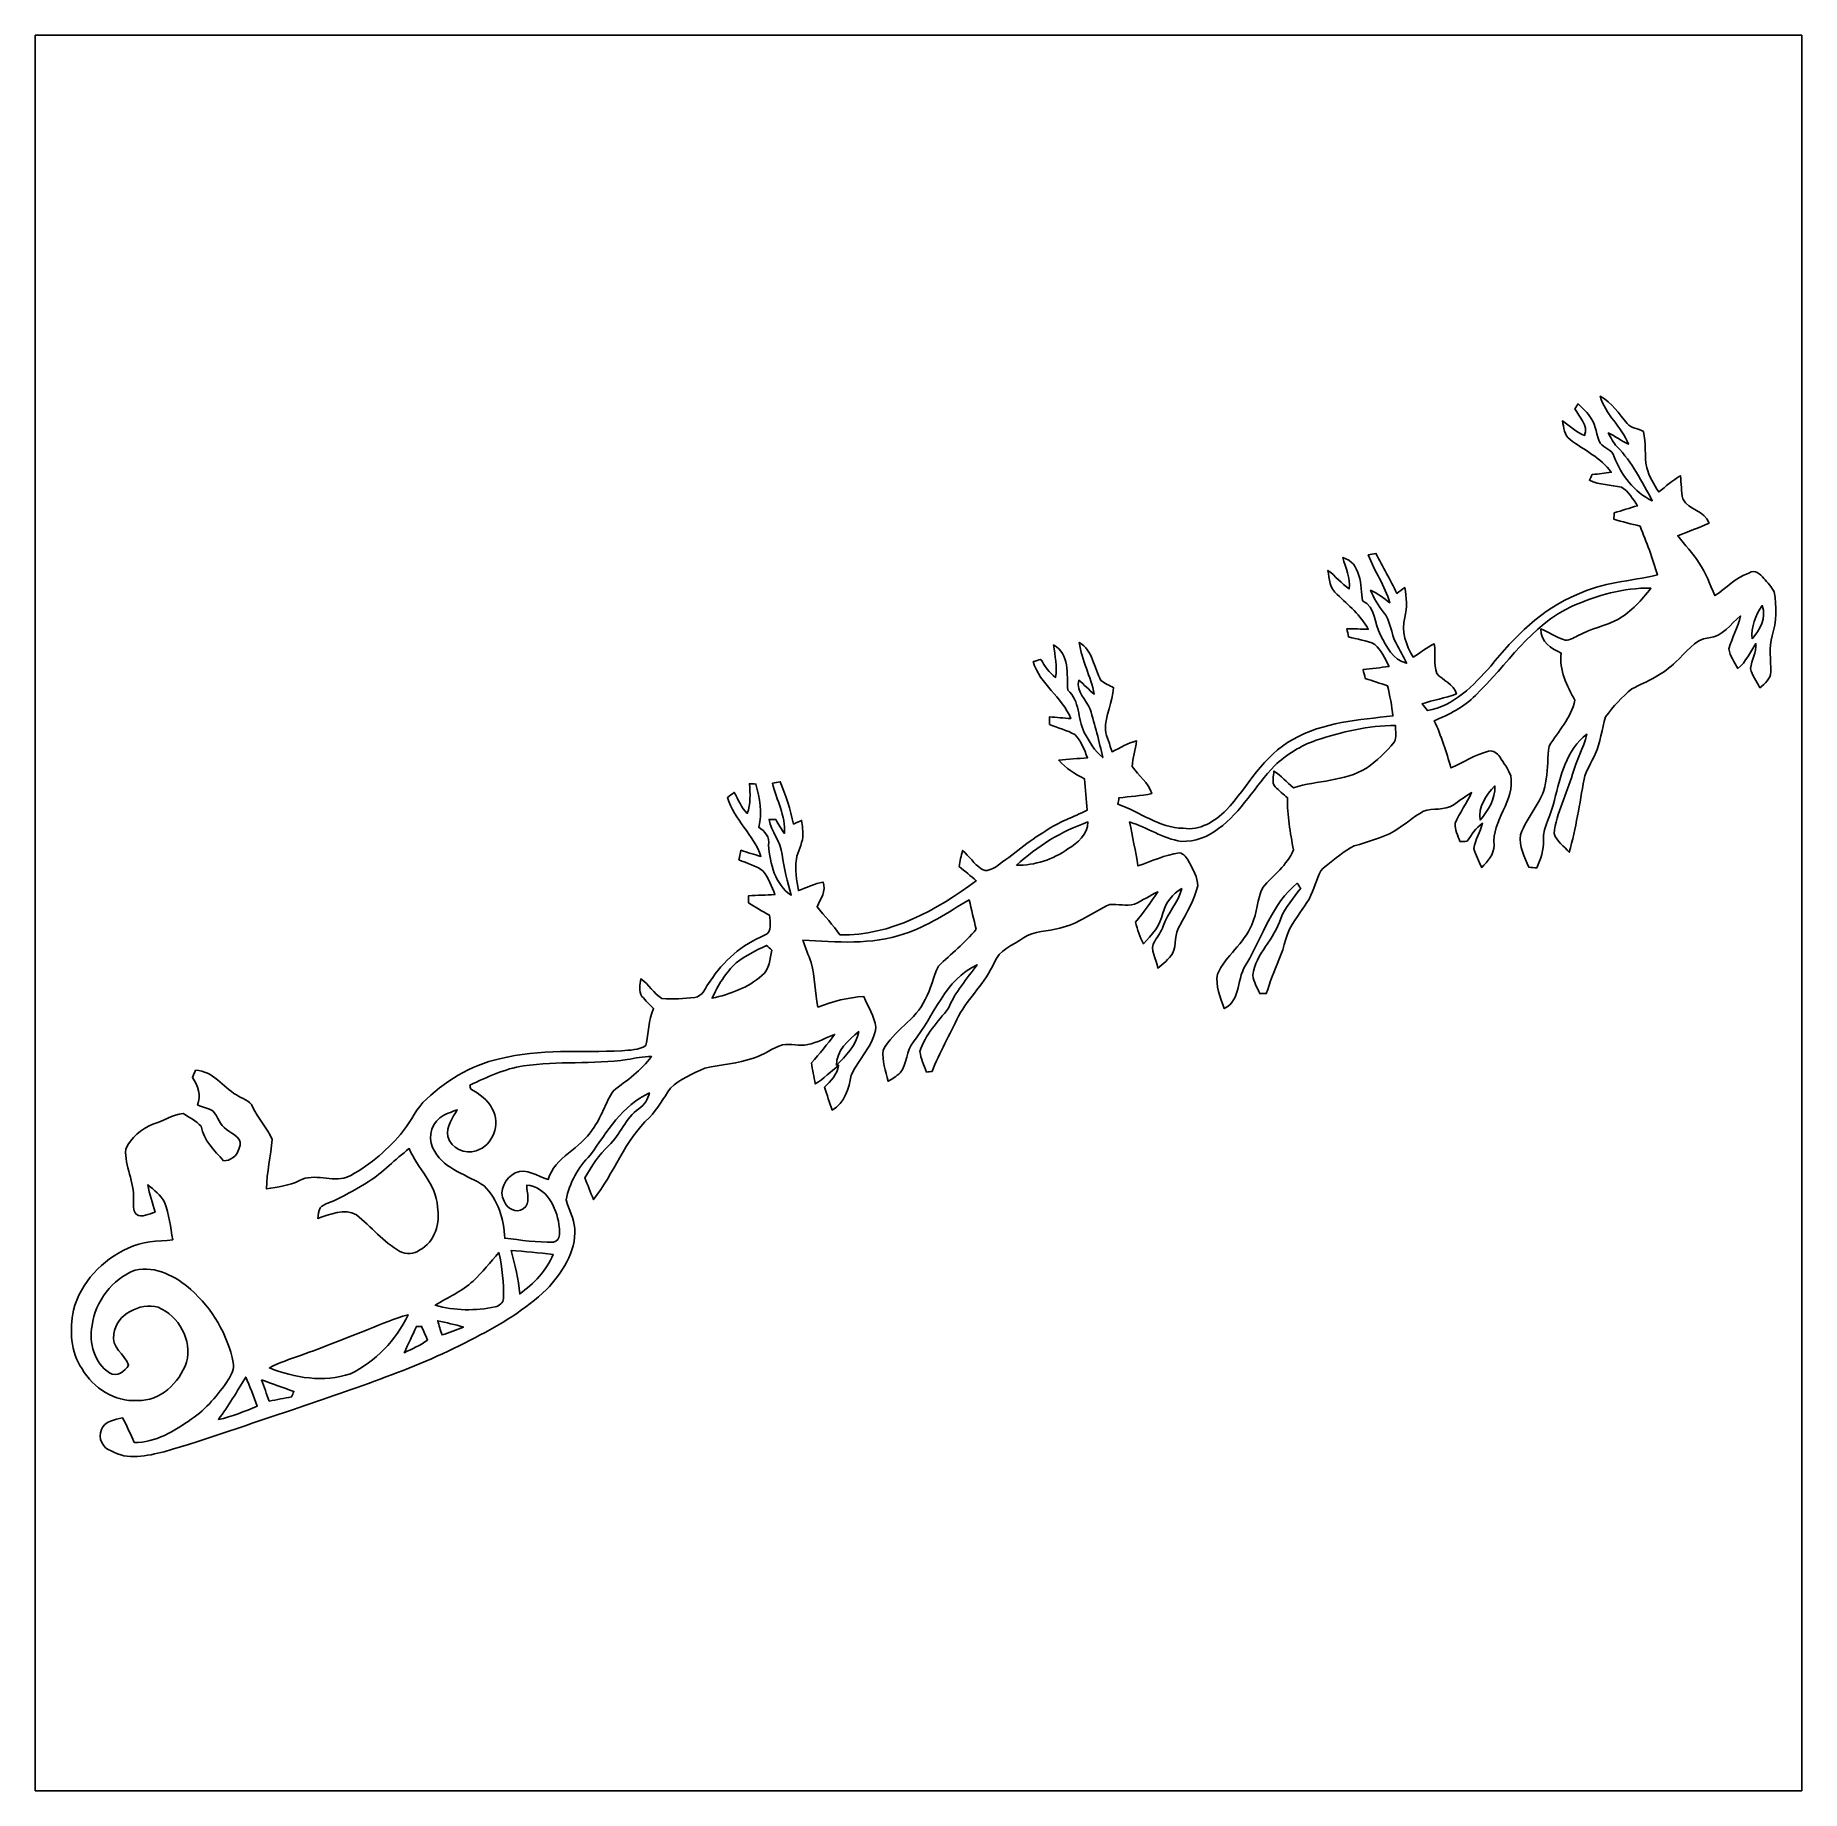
# Model space of a CAD drawing. Header units: centimetres. Extents: x -16.8 to 16.8, y -16.7 to 16.7.
import ezdxf

# ---------------------------------------------------------------- set-up
doc = ezdxf.new("R2010")
doc.units = ezdxf.units.CM
doc.header["$MEASUREMENT"] = 0
doc.layers.add('Layer 1', color=7, linetype='Continuous')

msp = doc.modelspace()

# ---------------------------------------------------------------- linework, layer by layer
at = {"layer": 'Layer 1', "color": 7}
for points, knots in [([(-16.77458, 16.66875), (-16.77458, 16.66875), (16.77458, 16.66875), (16.77458, 16.66875), (16.77458, 16.66875), (16.77458, 16.66875), (16.77458, -16.66875), (16.77458, -16.66875), (16.77458, -16.66875), (16.77458, -16.66875), (-16.77458, -16.66875), (-16.77458, -16.66875), (-16.77458, -16.66875), (-16.77458, -16.66875), (-16.77458, 16.66875), (-16.77458, 16.66875), (-16.77458, 16.66875), (-16.77458, 16.66875), (-16.77458, 16.66875), (-16.77458, 16.66875)], [0, 0, 0, 0, 0.16666667, 0.16666667, 0.16666667, 0.16666667, 0.33333333, 0.33333333, 0.33333333, 0.33333333, 0.5, 0.5, 0.5, 0.5, 0.66666667, 0.66666667, 0.66666667, 0.66666667, 1, 1, 1, 1]), ([(12.94906, 9.81463), (13.04184, 9.46679), (13.35828, 9.23749), (13.48317, 8.90235), (13.48317, 8.90235), (13.3537, 8.97043), (13.23199, 9.05228), (13.10146, 9.11719), (13.10146, 9.11719), (13.15014, 9.02688), (13.19742, 8.9348), (13.26621, 8.85719), (13.26621, 8.85719), (13.55337, 8.56192), (13.74281, 8.18938), (13.93719, 7.83061), (13.93719, 7.83061), (13.59217, 7.99147), (13.34664, 8.31638), (13.21329, 8.66634), (13.21329, 8.66634), (13.17766, 8.79863), (13.02279, 8.83038), (12.94412, 8.92316), (12.94412, 8.92316), (12.87286, 9.07415), (12.86827, 9.25019), (12.77937, 9.39377), (12.77937, 9.39377), (12.71235, 9.4996), (12.61392, 9.58074), (12.52784, 9.66929), (12.52784, 9.66929), (12.51303, 9.64671), (12.48339, 9.60085), (12.46893, 9.57827), (12.46893, 9.57827), (12.54619, 9.4174), (12.73563, 9.26006), (12.64991, 9.06886), (12.64991, 9.06886), (12.49151, 9.12989), (12.3698, 9.25407), (12.23045, 9.34579), (12.23045, 9.34579), (12.25762, 9.22126), (12.26679, 9.07486), (12.37439, 8.98984), (12.37439, 8.98984), (12.64073, 8.79404), (12.9607, 8.64835), (13.15649, 8.37036), (13.15649, 8.37036), (13.03831, 8.35237), (12.91661, 8.34037), (12.79842, 8.32802), (12.79842, 8.32802), (12.77937, 8.29169), (12.76068, 8.255), (12.74269, 8.21831), (12.74269, 8.21831), (12.93248, 8.12588), (13.14909, 8.13788), (13.35017, 8.08496), (13.35017, 8.08496), (13.48916, 8.00806), (13.57101, 7.86236), (13.65426, 7.73289), (13.65426, 7.73289), (13.50716, 7.69232), (13.36146, 7.64681), (13.21611, 7.59989), (13.21611, 7.59989), (13.21329, 7.57061), (13.20765, 7.51134), (13.20482, 7.48206), (13.20482, 7.48206), (13.36887, 7.4295), (13.53502, 7.38576), (13.70401, 7.34942), (13.70401, 7.34942), (13.82959, 7.04603), (13.94248, 6.737), (14.0335, 6.42126), (14.0335, 6.42126), (13.52479, 6.29885), (12.98504, 6.28297), (12.50774, 6.04802), (12.50774, 6.04802), (11.83569, 5.77391), (11.31641, 5.24404), (10.86767, 4.69018), (10.86767, 4.69018), (10.54206, 4.32329), (10.16988, 3.93241), (9.66646, 3.84351), (9.66646, 3.84351), (9.63295, 3.88585), (9.59944, 3.92818), (9.56627, 3.96981), (9.56627, 3.96981), (9.77794, 4.04989), (10.00548, 4.0767), (10.21644, 4.16031), (10.21644, 4.16031), (10.1667, 4.35857), (9.96174, 4.41219), (9.84215, 4.54836), (9.84215, 4.54836), (9.78394, 4.72757), (9.82592, 4.92795), (9.79664, 5.11175), (9.79664, 5.11175), (9.65482, 5.0419), (9.53064, 4.94206), (9.39553, 4.86128), (9.39553, 4.86128), (9.25865, 5.08317), (9.16693, 5.35234), (9.2389, 5.61305), (9.2389, 5.61305), (9.28017, 5.80037), (9.27382, 5.99475), (9.23713, 6.18173), (9.23713, 6.18173), (9.18563, 6.14539), (9.13518, 6.10764), (9.08579, 6.06848), (9.08579, 6.06848), (8.96444, 6.32742), (8.82156, 6.57578), (8.68856, 6.82872), (8.68856, 6.82872), (8.63988, 6.8199), (8.59155, 6.81037), (8.54392, 6.80085), (8.54392, 6.80085), (8.6547, 6.48758), (8.86495, 6.21736), (8.95068, 5.89386), (8.95068, 5.89386), (8.83179, 5.97535), (8.72314, 6.07413), (8.58802, 6.12881), (8.58802, 6.12881), (8.64764, 5.98276), (8.72737, 5.84482), (8.82721, 5.72206), (8.82721, 5.72206), (8.97079, 5.55096), (8.96937, 5.31389), (9.07133, 5.12163), (9.07133, 5.12163), (9.13624, 4.99533), (9.21032, 4.87327), (9.27065, 4.74416), (9.27065, 4.74416), (9.01559, 4.80166), (8.88189, 5.06236), (8.77499, 5.27791), (8.77499, 5.27791), (8.65717, 5.49628), (8.68398, 5.80425), (8.43386, 5.93019), (8.43386, 5.93019), (8.4007, 6.21101), (8.40669, 6.65692), (8.0578, 6.75111), (8.0578, 6.75111), (8.11495, 6.55602), (8.20808, 6.36305), (8.17986, 6.15421), (8.17986, 6.15421), (8.0331, 6.25757), (7.9188, 6.39763), (7.77734, 6.50663), (7.77734, 6.50663), (7.80062, 6.34718), (7.80838, 6.15491), (7.95373, 6.05049), (7.95373, 6.05049), (8.16751, 5.848), (8.39541, 5.65044), (8.54146, 5.39009), (8.54146, 5.39009), (8.4074, 5.39256), (8.27158, 5.39785), (8.13823, 5.39926), (8.13823, 5.39926), (8.14705, 5.3467), (8.15693, 5.29449), (8.16716, 5.24192), (8.16716, 5.24192), (8.33261, 5.19324), (8.51359, 5.18372), (8.66775, 5.10223), (8.66775, 5.10223), (8.79016, 4.98934), (8.86636, 4.8327), (8.93833, 4.68418), (8.93833, 4.68418), (8.77394, 4.65984), (8.60919, 4.63938), (8.44409, 4.62456), (8.44409, 4.62456), (8.45714, 4.56812), (8.4709, 4.51203), (8.48501, 4.45558), (8.48501, 4.45558), (8.62542, 4.40619), (8.76723, 4.3621), (8.90976, 4.31659), (8.90976, 4.31659), (8.95244, 4.12679), (8.99054, 3.93594), (9.00994, 3.74191), (9.00994, 3.74191), (8.36366, 3.67242), (7.68703, 3.62726), (7.11129, 3.29424), (7.11129, 3.29424), (6.5472, 3.00002), (6.26181, 2.40171), (5.84412, 1.95227), (5.84412, 1.95227), (5.62927, 1.74237), (5.34317, 1.55575), (5.02814, 1.60902), (5.02814, 1.60902), (4.57059, 1.61008), (4.20723, 1.92687), (3.78848, 2.06446), (3.78848, 2.06446), (3.79448, 2.10608), (3.80083, 2.14701), (3.80788, 2.18793), (3.80788, 2.18793), (4.01567, 2.21156), (4.22557, 2.22532), (4.43124, 2.26836), (4.43124, 2.26836), (4.36774, 2.48109), (4.17618, 2.60456), (4.05906, 2.78059), (4.05906, 2.78059), (4.07106, 2.94499), (4.12009, 3.1055), (4.14267, 3.26778), (4.14267, 3.26778), (3.97581, 3.22862), (3.83011, 3.13655), (3.67806, 3.06211), (3.67806, 3.06211), (3.63643, 3.20005), (3.57152, 3.33304), (3.5493, 3.47592), (3.5493, 3.47592), (3.54295, 3.7532), (3.69006, 4.00191), (3.70558, 4.27708), (3.70558, 4.27708), (3.6262, 4.32435), (3.53448, 4.35504), (3.46498, 4.41678), (3.46498, 4.41678), (3.33163, 4.65737), (3.31505, 4.9851), (3.0547, 5.13786), (3.0547, 5.13786), (3.09562, 4.79672), (3.27448, 4.49368), (3.33763, 4.15784), (3.33763, 4.15784), (3.23427, 4.23933), (3.14713, 4.33846), (3.04306, 4.41889), (3.04306, 4.41889), (2.99508, 4.1977), (3.17853, 4.05095), (3.26284, 3.87138), (3.26284, 3.87138), (3.34716, 3.56658), (3.435, 3.26108), (3.49956, 2.95099), (3.49956, 2.95099), (3.34645, 3.08081), (3.23991, 3.25508), (3.14784, 3.43112), (3.14784, 3.43112), (3.01872, 3.69006), (3.07022, 4.03331), (2.83563, 4.23263), (2.83563, 4.23263), (2.81658, 4.53108), (2.87232, 4.92266), (2.56716, 5.09094), (2.56716, 5.09094), (2.59715, 4.88668), (2.62961, 4.68207), (2.60526, 4.47428), (2.60526, 4.47428), (2.47862, 4.55789), (2.40242, 4.69194), (2.32269, 4.81647), (2.32269, 4.81647), (2.27471, 4.80272), (2.22673, 4.78861), (2.17911, 4.77449), (2.17911, 4.77449), (2.30293, 4.34128), (2.73262, 4.10739), (2.89172, 3.69111), (2.89172, 3.69111), (2.75661, 3.70134), (2.62043, 3.7151), (2.48567, 3.72463), (2.48567, 3.72463), (2.48708, 3.677), (2.48849, 3.62938), (2.49026, 3.5814), (2.49026, 3.5814), (2.64689, 3.5112), (2.81905, 3.47451), (2.96792, 3.38702), (2.96792, 3.38702), (3.09174, 3.27025), (3.14607, 3.10056), (3.21028, 2.94711), (3.21028, 2.94711), (3.02789, 2.9337), (2.84515, 2.92241), (2.66418, 2.89948), (2.66418, 2.89948), (2.79717, 2.74708), (2.9718, 2.63948), (3.15101, 2.54811), (3.15101, 2.54811), (3.16971, 2.34985), (3.18911, 2.15159), (3.20111, 1.95263), (3.20111, 1.95263), (2.94322, 1.81751), (2.661, 1.73073), (2.42041, 1.56316), (2.42041, 1.56316), (2.08703, 1.3656), (1.79705, 1.10702), (1.48096, 0.88512), (1.48096, 0.88512), (1.39665, 0.83644), (1.28517, 0.76976), (1.19274, 0.83855), (1.19274, 0.83855), (1.05516, 0.93345), (0.96344, 1.07879), (0.83855, 1.18816), (0.83855, 1.18816), (0.80292, 1.08903), (0.79199, 0.9846), (0.77541, 0.88053), (0.77541, 0.88053), (0.88265, 0.79199), (0.99025, 0.70273), (1.09679, 0.61207), (1.09679, 0.61207), (0.34466, 0.05786), (-0.52776, -0.43709), (-1.49296, -0.41416), (-1.49296, -0.41416), (-1.62631, -0.22754), (-1.78118, -0.0575), (-1.92758, 0.11853), (-1.92758, 0.11853), (-1.86231, 0.26388), (-1.74308, 0.42263), (-1.81293, 0.58773), (-1.81293, 0.58773), (-1.97732, 0.56092), (-2.12372, 0.4759), (-2.28141, 0.42721), (-2.28141, 0.42721), (-2.30928, 0.62442), (-2.35303, 0.82409), (-2.31881, 1.02341), (-2.31881, 1.02341), (-2.29729, 1.1684), (-2.21544, 1.29681), (-2.19569, 1.44216), (-2.19569, 1.44216), (-2.19181, 1.54869), (-2.20627, 1.65312), (-2.21933, 1.75789), (-2.21933, 1.75789), (-2.27118, 1.73531), (-2.32198, 1.71133), (-2.37314, 1.68734), (-2.37314, 1.68734), (-2.43205, 1.96356), (-2.5206, 2.23167), (-2.62608, 2.49308), (-2.62608, 2.49308), (-2.67511, 2.48391), (-2.72415, 2.47474), (-2.77283, 2.46521), (-2.77283, 2.46521), (-2.6991, 2.14701), (-2.51989, 1.84573), (-2.54494, 1.51059), (-2.54494, 1.51059), (-2.60597, 1.59491), (-2.65889, 1.68381), (-2.70863, 1.77483), (-2.70863, 1.77483), (-2.74073, 1.77518), (-2.80529, 1.77588), (-2.83739, 1.77659), (-2.83739, 1.77659), (-2.79682, 1.54023), (-2.61338, 1.35537), (-2.59045, 1.11372), (-2.59045, 1.11372), (-2.56187, 0.84914), (-2.4825, 0.59514), (-2.41794, 0.33796), (-2.41794, 0.33796), (-2.72556, 0.53869), (-2.82011, 0.94298), (-2.85115, 1.28693), (-2.85115, 1.28693), (-2.81658, 1.44463), (-2.92171, 1.55011), (-3.03354, 1.62878), (-3.03354, 1.62878), (-2.96404, 1.90535), (-3.01766, 2.18017), (-3.08716, 2.44898), (-3.08716, 2.44898), (-3.12843, 2.45075), (-3.16971, 2.45216), (-3.21063, 2.45357), (-3.21063, 2.45357), (-3.19405, 2.26695), (-3.18841, 2.07222), (-3.2512, 1.8923), (-3.2512, 1.8923), (-3.36832, 2.00096), (-3.42159, 2.15406), (-3.49814, 2.28988), (-3.49814, 2.28988), (-3.54189, 2.25778), (-3.58528, 2.22497), (-3.62867, 2.19181), (-3.62867, 2.19181), (-3.50167, 1.7713), (-3.1309, 1.48625), (-2.99191, 1.07421), (-2.99191, 1.07421), (-3.12032, 1.10949), (-3.24626, 1.15111), (-3.37256, 1.19063), (-3.37256, 1.19063), (-3.38631, 1.13136), (-3.39937, 1.07139), (-3.41171, 1.01141), (-3.41171, 1.01141), (-3.25684, 0.94086), (-3.08151, 0.90099), (-2.94746, 0.79234), (-2.94746, 0.79234), (-2.84374, 0.66322), (-2.78624, 0.50377), (-2.72733, 0.35066), (-2.72733, 0.35066), (-2.89419, 0.33937), (-3.06211, 0.33584), (-3.22862, 0.32844), (-3.22862, 0.32844), (-3.22862, 0.28328), (-3.22827, 0.23777), (-3.22756, 0.19226), (-3.22756, 0.19226), (-3.09668, 0.11324), (-2.96616, 0.03104), (-2.83069, -0.04057), (-2.83069, -0.04057), (-2.8254, -0.16439), (-2.76084, -0.36618), (-2.92453, -0.42228), (-2.92453, -0.42228), (-3.34751, -0.60149), (-3.71263, -0.90558), (-3.95605, -1.29752), (-3.95605, -1.29752), (-4.04918, -1.39771), (-4.09116, -1.58679), (-4.25027, -1.60373), (-4.25027, -1.60373), (-4.45629, -1.62631), (-4.66478, -1.64183), (-4.87186, -1.62207), (-4.87186, -1.62207), (-5.02955, -1.52788), (-5.12022, -1.35149), (-5.27544, -1.2506), (-5.27544, -1.2506), (-5.28708, -1.35996), (-5.32412, -1.48661), (-5.25216, -1.58397), (-5.25216, -1.58397), (-5.18372, -1.66546), (-5.10681, -1.74061), (-5.03132, -1.81645), (-5.03132, -1.81645), (-5.12621, -2.0387), (-5.13327, -2.28283), (-5.17737, -2.51566), (-5.17737, -2.51566), (-5.30895, -2.61056), (-5.48534, -2.59786), (-5.63739, -2.61902), (-5.63739, -2.61902), (-6.41033, -2.65042), (-7.19772, -2.57563), (-7.95549, -2.76931), (-7.95549, -2.76931), (-8.51535, -2.88502), (-9.00853, -3.21063), (-9.4167, -3.6001), (-9.4167, -3.6001), (-9.57545, -3.78848), (-9.67564, -4.01779), (-9.83686, -4.20405), (-9.83686, -4.20405), (-10.12366, -4.53425), (-10.46409, -4.82459), (-10.85744, -5.02003), (-10.85744, -5.02003), (-11.14813, -5.11704), (-11.47163, -4.93007), (-11.75667, -5.07965), (-11.75667, -5.07965), (-11.94929, -5.18583), (-12.17048, -5.19748), (-12.38179, -5.2391), (-12.38179, -5.2391), (-12.38673, -4.9216), (-12.2936, -4.61539), (-12.27631, -4.30071), (-12.27631, -4.30071), (-12.37121, -4.07952), (-12.54654, -3.90243), (-12.64744, -3.683), (-12.64744, -3.683), (-12.69894, -3.55459), (-12.85311, -3.52813), (-12.95471, -3.45546), (-12.95471, -3.45546), (-13.21717, -3.30306), (-13.39956, -2.99614), (-13.73082, -2.98556), (-13.73082, -2.98556), (-13.75128, -3.03177), (-13.77174, -3.07834), (-13.7922, -3.12526), (-13.7922, -3.12526), (-13.68319, -3.28013), (-13.6211, -3.46322), (-13.69342, -3.64631), (-13.69342, -3.64631), (-13.59359, -3.68476), (-13.4874, -3.70911), (-13.39427, -3.76484), (-13.39427, -3.76484), (-13.3029, -3.87279), (-13.26938, -4.03049), (-13.14485, -4.10916), (-13.14485, -4.10916), (-13.02703, -4.20582), (-12.79984, -4.27496), (-12.90814, -4.4831), (-12.90814, -4.4831), (-12.94448, -4.60622), (-13.06654, -4.71382), (-13.19918, -4.705), (-13.19918, -4.705), (-13.37733, -4.51273), (-13.57207, -4.31835), (-13.62639, -4.05059), (-13.62639, -4.05059), (-13.72094, -3.94864), (-13.84935, -3.88126), (-13.96541, -3.80753), (-13.96541, -3.80753), (-14.17249, -3.82482), (-14.34641, -3.95076), (-14.54009, -4.0132), (-14.54009, -4.0132), (-14.76128, -4.09504), (-14.96483, -4.26791), (-15.05797, -4.48522), (-15.05797, -4.48522), (-15.0809, -4.80836), (-14.8904, -5.11034), (-14.91156, -5.43666), (-14.91156, -5.43666), (-14.90239, -5.5312), (-14.92814, -5.64656), (-14.85794, -5.72241), (-14.85794, -5.72241), (-14.7507, -5.80249), (-14.61488, -5.70689), (-14.50093, -5.6836), (-14.50093, -5.6836), (-14.54891, -5.50968), (-14.60782, -5.33859), (-14.63746, -5.16008), (-14.63746, -5.16008), (-14.5221, -5.26027), (-14.39228, -5.35658), (-14.3196, -5.49416), (-14.3196, -5.49416), (-14.23176, -5.72135), (-14.20707, -5.96724), (-14.16509, -6.20607), (-14.16509, -6.20607), (-14.44907, -6.23993), (-14.7514, -6.229), (-15.01175, -6.36588), (-15.01175, -6.36588), (-15.50529, -6.58424), (-15.91204, -7.01851), (-16.05209, -7.54486), (-16.05209, -7.54486), (-16.11948, -7.91669), (-16.11066, -8.33579), (-15.88805, -8.65752), (-15.88805, -8.65752), (-15.67286, -9.02018), (-15.26963, -9.29005), (-14.83607, -9.25759), (-14.83607, -9.25759), (-14.39721, -9.28053), (-14.04232, -8.92069), (-13.90086, -8.53369), (-13.90086, -8.53369), (-13.79008, -8.11318), (-14.05008, -7.65246), (-14.44025, -7.487), (-14.44025, -7.487), (-14.7895, -7.39775), (-15.23436, -7.61541), (-15.2848, -7.99536), (-15.2848, -7.99536), (-15.34301, -8.24936), (-15.07455, -8.37389), (-15.00364, -8.58732), (-15.00364, -8.58732), (-15.07102, -8.70726), (-15.22942, -8.8205), (-15.36453, -8.73337), (-15.36453, -8.73337), (-15.65522, -8.54851), (-15.75823, -8.15975), (-15.69579, -7.83519), (-15.69579, -7.83519), (-15.6397, -7.37094), (-15.31126, -6.95607), (-14.88017, -6.78074), (-14.88017, -6.78074), (-14.48682, -6.69537), (-14.10617, -6.90174), (-13.81972, -7.15186), (-13.81972, -7.15186), (-13.41543, -7.51452), (-13.1191, -8.00417), (-13.01503, -8.53934), (-13.01503, -8.53934), (-12.99139, -8.65646), (-13.04996, -8.77006), (-13.10993, -8.86672), (-13.10993, -8.86672), (-13.30396, -9.14823), (-13.52374, -9.42164), (-13.8116, -9.61284), (-13.8116, -9.61284), (-14.12981, -9.83474), (-14.49211, -10.06546), (-14.89534, -10.05417), (-14.89534, -10.05417), (-14.96624, -9.89718), (-15.03504, -9.74055), (-15.11688, -9.58921), (-15.11688, -9.58921), (-15.26293, -9.61919), (-15.45802, -9.65024), (-15.51975, -9.81146), (-15.51975, -9.81146), (-15.59348, -9.97479), (-15.49435, -10.16494), (-15.33137, -10.2168), (-15.33137, -10.2168), (-15.02551, -10.40059), (-14.65051, -10.30852), (-14.32666, -10.23126), (-14.32666, -10.23126), (-13.49975, -9.99278), (-12.69224, -9.69363), (-11.87238, -9.43257), (-11.87238, -9.43257), (-10.70293, -9.02088), (-9.51124, -8.64764), (-8.4141, -8.06027), (-8.4141, -8.06027), (-7.93009, -7.81473), (-7.46125, -7.5251), (-7.06579, -7.15116), (-7.06579, -7.15116), (-6.77474, -6.83719), (-6.50064, -6.44349), (-6.52921, -5.99369), (-6.52921, -5.99369), (-6.5405, -5.79931), (-6.64492, -5.6321), (-6.69184, -5.4483), (-6.69184, -5.4483), (-6.63222, -5.12586), (-6.46359, -4.83023), (-6.23323, -4.59775), (-6.23323, -4.59775), (-5.91996, -4.1589), (-5.62187, -3.65196), (-5.11034, -3.41701), (-5.11034, -3.41701), (-5.14209, -3.5373), (-5.20171, -3.64984), (-5.31283, -3.71687), (-5.31283, -3.71687), (-5.56789, -3.89431), (-5.66103, -4.20829), (-5.88328, -4.41748), (-5.88328, -4.41748), (-6.0766, -4.58787), (-6.20571, -4.81083), (-6.33801, -5.02849), (-6.33801, -5.02849), (-6.28262, -5.16608), (-6.2297, -5.30542), (-6.17185, -5.44266), (-6.17185, -5.44266), (-5.77991, -4.94947), (-5.582, -4.31659), (-5.11034, -3.88479), (-5.11034, -3.88479), (-4.95018, -3.71898), (-4.84329, -3.51296), (-4.71029, -3.32705), (-4.71029, -3.32705), (-4.52438, -3.15348), (-4.28696, -3.04588), (-4.05694, -2.94393), (-4.05694, -2.94393), (-3.74862, -2.88431), (-3.43182, -2.86173), (-3.13373, -2.75484), (-3.13373, -2.75484), (-2.93899, -2.69734), (-2.77671, -2.5654), (-2.58374, -2.50331), (-2.58374, -2.50331), (-2.42464, -2.48179), (-2.26236, -2.52801), (-2.1022, -2.49978), (-2.1022, -2.49978), (-1.92334, -2.46133), (-1.76318, -2.37031), (-1.5935, -2.3054), (-1.5935, -2.3054), (-1.72861, -2.49449), (-1.88136, -2.67053), (-2.03376, -2.84586), (-2.03376, -2.84586), (-2.01154, -2.9785), (-1.9879, -3.1115), (-1.9625, -3.2445), (-1.9625, -3.2445), (-1.7974, -3.14995), (-1.66829, -3.00778), (-1.51694, -2.89454), (-1.51694, -2.89454), (-1.54481, -3.06599), (-1.66652, -3.19088), (-1.78294, -3.30941), (-1.78294, -3.30941), (-1.73673, -3.45511), (-1.69228, -3.6008), (-1.63936, -3.74438), (-1.63936, -3.74438), (-1.403, -3.60645), (-1.32292, -3.3334), (-1.27706, -3.08046), (-1.27706, -3.08046), (-1.13841, -2.77036), (-0.85231, -2.51672), (-0.80751, -2.16676), (-0.80751, -2.16676), (-0.84243, -1.96109), (-0.95462, -1.77729), (-1.03858, -1.58821), (-1.03858, -1.58821), (-1.34091, -1.59667), (-1.62878, -1.68204), (-1.90888, -1.78823), (-1.90888, -1.78823), (-1.97273, -1.50883), (-1.96497, -1.21779), (-2.04082, -0.94086), (-2.04082, -0.94086), (-2.08562, -0.79587), (-2.15653, -0.6604), (-2.19675, -0.51364), (-2.19675, -0.51364), (-1.5561, -0.5521), (-0.89218, -0.61101), (-0.27481, -0.39688), (-0.27481, -0.39688), (0.17392, -0.25753), (0.55809, 0.01693), (0.96097, 0.24836), (0.96097, 0.24836), (1.00753, 0.0635), (1.04987, -0.12277), (1.09467, -0.30868), (1.09467, -0.30868), (0.883, -0.56938), (0.61877, -0.77823), (0.37677, -1.00824), (0.37677, -1.00824), (0.27587, -1.21073), (0.24271, -1.44427), (0.12418, -1.64112), (0.12418, -1.64112), (-0.04551, -2.03729), (-0.48013, -2.22356), (-0.66993, -2.60632), (-0.66993, -2.60632), (-0.69321, -2.80529), (-0.62301, -3.00284), (-0.57856, -3.19581), (-0.57856, -3.19581), (-0.49812, -3.14925), (-0.41769, -3.10092), (-0.34854, -3.03812), (-0.34854, -3.03812), (-0.21167, -2.8642), (-0.23918, -2.61585), (-0.09596, -2.44546), (-0.09596, -2.44546), (0.30304, -1.95404), (0.49777, -1.26153), (1.11584, -0.98496), (1.11584, -0.98496), (0.91863, -1.25095), (0.69462, -1.49895), (0.56868, -1.8101), (0.56868, -1.8101), (0.36689, -2.06834), (0.12171, -2.30611), (0.02787, -2.63172), (0.02787, -2.63172), (0.04057, -2.76719), (0.10795, -2.89207), (0.1524, -3.02013), (0.1524, -3.02013), (0.17851, -3.01766), (0.23072, -3.01237), (0.25682, -3.0099), (0.25682, -3.0099), (0.40111, -2.64795), (0.59443, -2.30964), (0.76024, -1.95792), (0.76024, -1.95792), (0.9592, -1.60302), (1.26965, -1.31974), (1.43827, -0.94615), (1.43827, -0.94615), (1.52894, -0.70485), (1.79458, -0.60819), (1.99249, -0.47413), (1.99249, -0.47413), (2.19604, -0.33232), (2.45604, -0.35137), (2.6864, -0.28575), (2.6864, -0.28575), (3.03424, -0.21484), (3.31188, 0.02364), (3.63149, 0.16228), (3.63149, 0.16228), (3.78742, 0.17639), (3.94794, 0.11889), (4.10104, 0.16969), (4.10104, 0.16969), (4.2545, 0.23671), (4.39596, 0.32808), (4.54519, 0.40358), (4.54519, 0.40358), (4.41537, 0.20285), (4.27602, 0.00847), (4.12186, -0.17463), (4.12186, -0.17463), (4.15749, -0.31538), (4.20194, -0.45544), (4.27179, -0.58385), (4.27179, -0.58385), (4.43124, -0.41839), (4.59775, -0.23918), (4.63903, -0.00423), (4.63903, -0.00423), (4.69441, 0.19085), (4.82177, 0.36336), (4.99886, 0.4639), (4.99886, 0.4639), (4.93854, 0.19932), (4.7311, 0.00529), (4.64644, -0.24836), (4.64644, -0.24836), (4.61116, -0.35278), (4.5466, -0.44238), (4.48733, -0.53375), (4.48733, -0.53375), (4.37127, -0.69109), (4.53355, -0.88265), (4.54484, -1.04634), (4.54484, -1.04634), (4.6482, -0.96555), (4.75333, -0.88053), (4.82494, -0.76906), (4.82494, -0.76906), (4.91208, -0.60184), (4.84787, -0.39123), (4.96641, -0.2353), (4.96641, -0.2353), (5.09376, 0.00706), (5.2384, 0.24483), (5.30472, 0.51294), (5.30472, 0.51294), (5.30437, 0.68404), (5.21053, 0.82726), (5.13574, 0.97296), (5.13574, 0.97296), (5.09729, 1.04669), (5.04366, 1.12818), (4.95476, 1.14229), (4.95476, 1.14229), (4.67924, 1.10561), (4.43018, 0.98002), (4.16877, 0.89535), (4.16877, 0.89535), (4.11939, 1.1744), (4.06929, 1.45309), (4.00861, 1.73002), (4.00861, 1.73002), (4.34446, 1.6256), (4.64009, 1.41499), (4.99251, 1.35961), (4.99251, 1.35961), (5.24651, 1.35573), (5.50263, 1.44004), (5.69912, 1.60232), (5.69912, 1.60232), (6.13904, 1.91982), (6.39092, 2.41441), (6.76381, 2.79682), (6.76381, 2.79682), (6.98888, 3.01025), (7.25911, 3.17959), (7.55297, 3.27942), (7.55297, 3.27942), (8.03698, 3.44558), (8.54534, 3.55812), (9.05863, 3.56164), (9.05863, 3.56164), (9.05686, 3.45687), (9.09038, 3.33904), (9.03358, 3.24273), (9.03358, 3.24273), (8.88612, 3.05082), (8.70197, 2.8896), (8.50618, 2.74884), (8.50618, 2.74884), (8.08778, 2.49555), (7.57661, 2.52166), (7.12011, 2.37878), (7.12011, 2.37878), (6.99805, 2.48603), (6.88728, 2.60667), (6.75111, 2.69663), (6.75111, 2.69663), (6.74687, 2.59962), (6.70207, 2.48285), (6.77263, 2.39924), (6.77263, 2.39924), (6.8453, 2.32339), (6.9282, 2.25672), (7.00969, 2.18969), (7.00969, 2.18969), (6.99735, 1.85491), (7.06508, 1.52612), (7.12117, 1.19803), (7.12117, 1.19803), (6.99911, 0.90664), (6.74158, 0.71473), (6.53803, 0.48578), (6.53803, 0.48578), (6.43149, 0.26282), (6.43608, -0.00035), (6.32848, -0.22472), (6.32848, -0.22472), (6.18208, -0.58244), (5.83847, -0.81104), (5.67619, -1.15923), (5.67619, -1.15923), (5.6388, -1.38501), (5.73052, -1.60655), (5.80707, -1.81645), (5.80707, -1.81645), (6.13939, -1.651), (6.03356, -1.21708), (6.23852, -0.95356), (6.23852, -0.95356), (6.5345, -0.43462), (6.71618, 0.17321), (7.19384, 0.56621), (7.19384, 0.56621), (7.21042, 0.54257), (7.24288, 0.49459), (7.25946, 0.47061), (7.25946, 0.47061), (7.1247, 0.28575), (6.96595, 0.11183), (6.88093, -0.10336), (6.88093, -0.10336), (6.76734, -0.4953), (6.40186, -0.76694), (6.34965, -1.18216), (6.34965, -1.18216), (6.36376, -1.30704), (6.43467, -1.41605), (6.48088, -1.53106), (6.48088, -1.53106), (6.52145, -1.53106), (6.56272, -1.53106), (6.60435, -1.53106), (6.60435, -1.53106), (6.67949, -1.31551), (6.75076, -1.09855), (6.84636, -0.89112), (6.84636, -0.89112), (6.9596, -0.64135), (6.979, -0.35101), (7.15363, -0.13088), (7.15363, -0.13088), (7.26757, 0.04657), (7.41186, 0.20814), (7.48312, 0.40993), (7.48312, 0.40993), (7.56814, 0.57256), (7.57414, 0.79128), (7.74594, 0.8957), (7.74594, 0.8957), (7.91386, 1.03258), (8.07967, 1.18004), (8.27758, 1.27247), (8.27758, 1.27247), (8.53158, 1.35678), (8.79792, 1.41993), (9.03287, 1.55258), (9.03287, 1.55258), (9.22373, 1.67323), (9.39659, 1.82069), (9.59203, 1.93499), (9.59203, 1.93499), (9.77159, 1.99672), (9.98855, 1.93993), (10.15294, 2.05105), (10.15294, 2.05105), (10.27112, 2.12796), (10.38401, 2.21333), (10.50502, 2.28635), (10.50502, 2.28635), (10.41506, 2.08456), (10.2803, 1.90535), (10.19281, 1.70321), (10.19281, 1.70321), (10.18364, 1.58256), (10.24572, 1.47073), (10.28241, 1.35819), (10.28241, 1.35819), (10.32757, 1.35961), (10.37343, 1.36066), (10.41929, 1.36172), (10.41929, 1.36172), (10.50502, 1.48519), (10.58651, 1.61572), (10.71069, 1.70497), (10.71069, 1.70497), (10.67259, 1.53882), (10.57381, 1.39418), (10.54629, 1.22449), (10.54629, 1.22449), (10.58545, 1.09996), (10.63837, 0.97896), (10.6994, 0.86325), (10.6994, 0.86325), (10.80558, 0.98354), (10.93364, 1.11337), (10.93223, 1.28482), (10.93223, 1.28482), (10.88425, 1.76036), (11.33687, 2.13148), (11.24867, 2.6095), (11.24867, 2.6095), (11.19364, 2.73579), (11.11744, 2.85186), (11.03983, 2.96474), (11.03983, 2.96474), (10.99256, 3.03248), (10.91459, 3.09951), (10.8264, 3.07164), (10.8264, 3.07164), (10.57134, 3.00919), (10.34838, 2.86103), (10.11132, 2.75414), (10.11132, 2.75414), (10.02665, 3.06035), (9.92858, 3.36303), (9.79734, 3.65231), (9.79734, 3.65231), (10.07851, 3.77296), (10.36285, 3.90843), (10.57839, 4.13209), (10.57839, 4.13209), (11.17635, 4.70676), (11.63426, 5.46911), (12.41284, 5.82507), (12.41284, 5.82507), (12.88239, 6.03109), (13.39391, 6.18278), (13.91109, 6.16832), (13.91109, 6.16832), (13.73858, 5.94113), (13.53679, 5.73123), (13.29302, 5.58024), (13.29302, 5.58024), (13.04607, 5.44583), (12.76103, 5.40103), (12.51585, 5.26239), (12.51585, 5.26239), (12.43295, 5.22323), (12.34369, 5.15444), (12.24809, 5.19183), (12.24809, 5.19183), (12.0971, 5.24051), (11.96728, 5.33576), (11.82158, 5.39644), (11.82158, 5.39644), (11.80924, 5.14985), (12.01491, 5.02285), (12.20646, 4.93642), (12.20646, 4.93642), (12.16378, 4.61257), (12.319, 4.31518), (12.4654, 4.04001), (12.4654, 4.04001), (12.39696, 3.70381), (12.15037, 3.45475), (11.97927, 3.17041), (11.97927, 3.17041), (11.93482, 2.96545), (11.96622, 2.75026), (11.9193, 2.54388), (11.9193, 2.54388), (11.89037, 2.13854), (11.55912, 1.85491), (11.43494, 1.48378), (11.43494, 1.48378), (11.39543, 1.26506), (11.51714, 1.0668), (11.59157, 0.86889), (11.59157, 0.86889), (11.64202, 0.86536), (11.69317, 0.86184), (11.74468, 0.85831), (11.74468, 0.85831), (11.81453, 1.02411), (11.87944, 1.19556), (11.86886, 1.37971), (11.86886, 1.37971), (11.86145, 1.65241), (12.03501, 1.88101), (12.07735, 2.14418), (12.07735, 2.14418), (12.19553, 2.59292), (12.29924, 3.10233), (12.69506, 3.39584), (12.69506, 3.39584), (12.63403, 3.13196), (12.48904, 2.89772), (12.42201, 2.6356), (12.42201, 2.6356), (12.31582, 2.25813), (12.11474, 1.90324), (12.07135, 1.50883), (12.07135, 1.50883), (12.11933, 1.36066), (12.26185, 1.27), (12.35886, 1.15394), (12.35886, 1.15394), (12.48622, 1.60902), (12.55889, 2.07645), (12.64073, 2.54106), (12.64073, 2.54106), (12.67742, 2.71321), (12.78749, 2.85715), (12.85275, 3.01907), (12.85275, 3.01907), (12.95647, 3.24167), (12.97587, 3.49074), (13.04996, 3.72251), (13.04996, 3.72251), (13.18789, 3.9243), (13.36428, 4.10034), (13.55019, 4.25803), (13.55019, 4.25803), (13.84335, 4.40126), (14.15274, 4.53284), (14.38522, 4.77026), (14.38522, 4.77026), (14.58136, 4.93501), (14.73059, 5.20347), (15.00893, 5.22534), (15.00893, 5.22534), (15.27387, 5.25039), (15.42521, 5.4864), (15.61253, 5.64198), (15.61253, 5.64198), (15.56385, 5.42537), (15.45414, 5.22923), (15.3924, 5.01756), (15.3924, 5.01756), (15.40404, 4.87892), (15.50317, 4.76567), (15.56279, 4.64432), (15.56279, 4.64432), (15.72013, 4.76709), (15.79351, 4.95653), (15.90463, 5.11598), (15.90463, 5.11598), (15.92192, 4.94841), (15.82314, 4.80378), (15.80197, 4.64361), (15.80197, 4.64361), (15.83231, 4.51062), (15.92157, 4.40055), (15.98048, 4.27919), (15.98048, 4.27919), (16.07714, 4.35539), (16.18297, 4.44641), (16.18968, 4.57941), (16.18968, 4.57941), (16.19391, 4.8066), (16.14487, 5.04225), (16.21296, 5.26486), (16.21296, 5.26486), (16.3001, 5.53261), (16.30398, 5.8226), (16.25247, 6.09741), (16.25247, 6.09741), (16.20167, 6.19372), (16.12512, 6.27309), (16.05562, 6.35529), (16.05562, 6.35529), (15.9826, 6.43114), (15.89299, 6.54015), (15.76811, 6.45266), (15.76811, 6.45266), (15.52257, 6.37117), (15.34301, 6.16444), (15.12711, 6.02897), (15.12711, 6.02897), (15.03292, 6.23746), (14.95601, 6.45513), (14.82831, 6.64669), (14.82831, 6.64669), (14.71471, 6.83648), (14.54997, 6.98676), (14.4205, 7.16421), (14.4205, 7.16421), (14.62017, 7.24288), (14.82055, 7.31837), (15.01704, 7.40516), (15.01704, 7.40516), (14.93097, 7.64187), (14.63111, 7.6521), (14.51645, 7.86271), (14.51645, 7.86271), (14.48647, 8.00806), (14.48823, 8.15763), (14.472, 8.30439), (14.472, 8.30439), (14.32101, 8.22007), (14.19613, 8.09942), (14.05855, 7.99712), (14.05855, 7.99712), (13.96436, 8.13999), (13.87792, 8.29098), (13.83101, 8.45679), (13.83101, 8.45679), (13.78514, 8.68292), (13.82536, 8.92104), (13.76786, 9.14435), (13.76786, 9.14435), (13.67367, 9.21209), (13.53644, 9.19974), (13.46129, 9.29534), (13.46129, 9.29534), (13.30113, 9.47949), (13.17202, 9.69857), (12.94906, 9.81463)], [0, 0, 0, 0, 0.003003, 0.003003, 0.003003, 0.003003, 0.00600601, 0.00600601, 0.00600601, 0.00600601, 0.00900901, 0.00900901, 0.00900901, 0.00900901, 0.01201201, 0.01201201, 0.01201201, 0.01201201, 0.01501502, 0.01501502, 0.01501502, 0.01501502, 0.01801802, 0.01801802, 0.01801802, 0.01801802, 0.02102102, 0.02102102, 0.02102102, 0.02102102, 0.02402402, 0.02402402, 0.02402402, 0.02402402, 0.02702703, 0.02702703, 0.02702703, 0.02702703, 0.03003003, 0.03003003, 0.03003003, 0.03003003, 0.03303303, 0.03303303, 0.03303303, 0.03303303, 0.03603604, 0.03603604, 0.03603604, 0.03603604, 0.03903904, 0.03903904, 0.03903904, 0.03903904, 0.04204204, 0.04204204, 0.04204204, 0.04204204, 0.04504505, 0.04504505, 0.04504505, 0.04504505, 0.04804805, 0.04804805, 0.04804805, 0.04804805, 0.05105105, 0.05105105, 0.05105105, 0.05105105, 0.05405405, 0.05405405, 0.05405405, 0.05405405, 0.05705706, 0.05705706, 0.05705706, 0.05705706, 0.06006006, 0.06006006, 0.06006006, 0.06006006, 0.06306306, 0.06306306, 0.06306306, 0.06306306, 0.06606607, 0.06606607, 0.06606607, 0.06606607, 0.06906907, 0.06906907, 0.06906907, 0.06906907, 0.07207207, 0.07207207, 0.07207207, 0.07207207, 0.07507508, 0.07507508, 0.07507508, 0.07507508, 0.07807808, 0.07807808, 0.07807808, 0.07807808, 0.08108108, 0.08108108, 0.08108108, 0.08108108, 0.08408408, 0.08408408, 0.08408408, 0.08408408, 0.08708709, 0.08708709, 0.08708709, 0.08708709, 0.09009009, 0.09009009, 0.09009009, 0.09009009, 0.09309309, 0.09309309, 0.09309309, 0.09309309, 0.0960961, 0.0960961, 0.0960961, 0.0960961, 0.0990991, 0.0990991, 0.0990991, 0.0990991, 0.1021021, 0.1021021, 0.1021021, 0.1021021, 0.10510511, 0.10510511, 0.10510511, 0.10510511, 0.10810811, 0.10810811, 0.10810811, 0.10810811, 0.11111111, 0.11111111, 0.11111111, 0.11111111, 0.11411411, 0.11411411, 0.11411411, 0.11411411, 0.11711712, 0.11711712, 0.11711712, 0.11711712, 0.12012012, 0.12012012, 0.12012012, 0.12012012, 0.12312312, 0.12312312, 0.12312312, 0.12312312, 0.12612613, 0.12612613, 0.12612613, 0.12612613, 0.12912913, 0.12912913, 0.12912913, 0.12912913, 0.13213213, 0.13213213, 0.13213213, 0.13213213, 0.13513514, 0.13513514, 0.13513514, 0.13513514, 0.13813814, 0.13813814, 0.13813814, 0.13813814, 0.14114114, 0.14114114, 0.14114114, 0.14114114, 0.14414414, 0.14414414, 0.14414414, 0.14414414, 0.14714715, 0.14714715, 0.14714715, 0.14714715, 0.15015015, 0.15015015, 0.15015015, 0.15015015, 0.15315315, 0.15315315, 0.15315315, 0.15315315, 0.15615616, 0.15615616, 0.15615616, 0.15615616, 0.15915916, 0.15915916, 0.15915916, 0.15915916, 0.16216216, 0.16216216, 0.16216216, 0.16216216, 0.16516517, 0.16516517, 0.16516517, 0.16516517, 0.16816817, 0.16816817, 0.16816817, 0.16816817, 0.17117117, 0.17117117, 0.17117117, 0.17117117, 0.17417417, 0.17417417, 0.17417417, 0.17417417, 0.17717718, 0.17717718, 0.17717718, 0.17717718, 0.18018018, 0.18018018, 0.18018018, 0.18018018, 0.18318318, 0.18318318, 0.18318318, 0.18318318, 0.18618619, 0.18618619, 0.18618619, 0.18618619, 0.18918919, 0.18918919, 0.18918919, 0.18918919, 0.19219219, 0.19219219, 0.19219219, 0.19219219, 0.1951952, 0.1951952, 0.1951952, 0.1951952, 0.1981982, 0.1981982, 0.1981982, 0.1981982, 0.2012012, 0.2012012, 0.2012012, 0.2012012, 0.2042042, 0.2042042, 0.2042042, 0.2042042, 0.20720721, 0.20720721, 0.20720721, 0.20720721, 0.21021021, 0.21021021, 0.21021021, 0.21021021, 0.21321321, 0.21321321, 0.21321321, 0.21321321, 0.21621622, 0.21621622, 0.21621622, 0.21621622, 0.21921922, 0.21921922, 0.21921922, 0.21921922, 0.22222222, 0.22222222, 0.22222222, 0.22222222, 0.22522523, 0.22522523, 0.22522523, 0.22522523, 0.22822823, 0.22822823, 0.22822823, 0.22822823, 0.23123123, 0.23123123, 0.23123123, 0.23123123, 0.23423423, 0.23423423, 0.23423423, 0.23423423, 0.23723724, 0.23723724, 0.23723724, 0.23723724, 0.24024024, 0.24024024, 0.24024024, 0.24024024, 0.24324324, 0.24324324, 0.24324324, 0.24324324, 0.24624625, 0.24624625, 0.24624625, 0.24624625, 0.24924925, 0.24924925, 0.24924925, 0.24924925, 0.25225225, 0.25225225, 0.25225225, 0.25225225, 0.25525526, 0.25525526, 0.25525526, 0.25525526, 0.25825826, 0.25825826, 0.25825826, 0.25825826, 0.26126126, 0.26126126, 0.26126126, 0.26126126, 0.26426426, 0.26426426, 0.26426426, 0.26426426, 0.26726727, 0.26726727, 0.26726727, 0.26726727, 0.27027027, 0.27027027, 0.27027027, 0.27027027, 0.27327327, 0.27327327, 0.27327327, 0.27327327, 0.27627628, 0.27627628, 0.27627628, 0.27627628, 0.27927928, 0.27927928, 0.27927928, 0.27927928, 0.28228228, 0.28228228, 0.28228228, 0.28228228, 0.28528529, 0.28528529, 0.28528529, 0.28528529, 0.28828829, 0.28828829, 0.28828829, 0.28828829, 0.29129129, 0.29129129, 0.29129129, 0.29129129, 0.29429429, 0.29429429, 0.29429429, 0.29429429, 0.2972973, 0.2972973, 0.2972973, 0.2972973, 0.3003003, 0.3003003, 0.3003003, 0.3003003, 0.3033033, 0.3033033, 0.3033033, 0.3033033, 0.30630631, 0.30630631, 0.30630631, 0.30630631, 0.30930931, 0.30930931, 0.30930931, 0.30930931, 0.31231231, 0.31231231, 0.31231231, 0.31231231, 0.31531532, 0.31531532, 0.31531532, 0.31531532, 0.31831832, 0.31831832, 0.31831832, 0.31831832, 0.32132132, 0.32132132, 0.32132132, 0.32132132, 0.32432432, 0.32432432, 0.32432432, 0.32432432, 0.32732733, 0.32732733, 0.32732733, 0.32732733, 0.33033033, 0.33033033, 0.33033033, 0.33033033, 0.33333333, 0.33333333, 0.33333333, 0.33333333, 0.33633634, 0.33633634, 0.33633634, 0.33633634, 0.33933934, 0.33933934, 0.33933934, 0.33933934, 0.34234234, 0.34234234, 0.34234234, 0.34234234, 0.34534535, 0.34534535, 0.34534535, 0.34534535, 0.34834835, 0.34834835, 0.34834835, 0.34834835, 0.35135135, 0.35135135, 0.35135135, 0.35135135, 0.35435435, 0.35435435, 0.35435435, 0.35435435, 0.35735736, 0.35735736, 0.35735736, 0.35735736, 0.36036036, 0.36036036, 0.36036036, 0.36036036, 0.36336336, 0.36336336, 0.36336336, 0.36336336, 0.36636637, 0.36636637, 0.36636637, 0.36636637, 0.36936937, 0.36936937, 0.36936937, 0.36936937, 0.37237237, 0.37237237, 0.37237237, 0.37237237, 0.37537538, 0.37537538, 0.37537538, 0.37537538, 0.37837838, 0.37837838, 0.37837838, 0.37837838, 0.38138138, 0.38138138, 0.38138138, 0.38138138, 0.38438438, 0.38438438, 0.38438438, 0.38438438, 0.38738739, 0.38738739, 0.38738739, 0.38738739, 0.39039039, 0.39039039, 0.39039039, 0.39039039, 0.39339339, 0.39339339, 0.39339339, 0.39339339, 0.3963964, 0.3963964, 0.3963964, 0.3963964, 0.3993994, 0.3993994, 0.3993994, 0.3993994, 0.4024024, 0.4024024, 0.4024024, 0.4024024, 0.40540541, 0.40540541, 0.40540541, 0.40540541, 0.40840841, 0.40840841, 0.40840841, 0.40840841, 0.41141141, 0.41141141, 0.41141141, 0.41141141, 0.41441441, 0.41441441, 0.41441441, 0.41441441, 0.41741742, 0.41741742, 0.41741742, 0.41741742, 0.42042042, 0.42042042, 0.42042042, 0.42042042, 0.42342342, 0.42342342, 0.42342342, 0.42342342, 0.42642643, 0.42642643, 0.42642643, 0.42642643, 0.42942943, 0.42942943, 0.42942943, 0.42942943, 0.43243243, 0.43243243, 0.43243243, 0.43243243, 0.43543544, 0.43543544, 0.43543544, 0.43543544, 0.43843844, 0.43843844, 0.43843844, 0.43843844, 0.44144144, 0.44144144, 0.44144144, 0.44144144, 0.44444444, 0.44444444, 0.44444444, 0.44444444, 0.44744745, 0.44744745, 0.44744745, 0.44744745, 0.45045045, 0.45045045, 0.45045045, 0.45045045, 0.45345345, 0.45345345, 0.45345345, 0.45345345, 0.45645646, 0.45645646, 0.45645646, 0.45645646, 0.45945946, 0.45945946, 0.45945946, 0.45945946, 0.46246246, 0.46246246, 0.46246246, 0.46246246, 0.46546547, 0.46546547, 0.46546547, 0.46546547, 0.46846847, 0.46846847, 0.46846847, 0.46846847, 0.47147147, 0.47147147, 0.47147147, 0.47147147, 0.47447447, 0.47447447, 0.47447447, 0.47447447, 0.47747748, 0.47747748, 0.47747748, 0.47747748, 0.48048048, 0.48048048, 0.48048048, 0.48048048, 0.48348348, 0.48348348, 0.48348348, 0.48348348, 0.48648649, 0.48648649, 0.48648649, 0.48648649, 0.48948949, 0.48948949, 0.48948949, 0.48948949, 0.49249249, 0.49249249, 0.49249249, 0.49249249, 0.4954955, 0.4954955, 0.4954955, 0.4954955, 0.4984985, 0.4984985, 0.4984985, 0.4984985, 0.5015015, 0.5015015, 0.5015015, 0.5015015, 0.5045045, 0.5045045, 0.5045045, 0.5045045, 0.50750751, 0.50750751, 0.50750751, 0.50750751, 0.51051051, 0.51051051, 0.51051051, 0.51051051, 0.51351351, 0.51351351, 0.51351351, 0.51351351, 0.51651652, 0.51651652, 0.51651652, 0.51651652, 0.51951952, 0.51951952, 0.51951952, 0.51951952, 0.52252252, 0.52252252, 0.52252252, 0.52252252, 0.52552553, 0.52552553, 0.52552553, 0.52552553, 0.52852853, 0.52852853, 0.52852853, 0.52852853, 0.53153153, 0.53153153, 0.53153153, 0.53153153, 0.53453453, 0.53453453, 0.53453453, 0.53453453, 0.53753754, 0.53753754, 0.53753754, 0.53753754, 0.54054054, 0.54054054, 0.54054054, 0.54054054, 0.54354354, 0.54354354, 0.54354354, 0.54354354, 0.54654655, 0.54654655, 0.54654655, 0.54654655, 0.54954955, 0.54954955, 0.54954955, 0.54954955, 0.55255255, 0.55255255, 0.55255255, 0.55255255, 0.55555556, 0.55555556, 0.55555556, 0.55555556, 0.55855856, 0.55855856, 0.55855856, 0.55855856, 0.56156156, 0.56156156, 0.56156156, 0.56156156, 0.56456456, 0.56456456, 0.56456456, 0.56456456, 0.56756757, 0.56756757, 0.56756757, 0.56756757, 0.57057057, 0.57057057, 0.57057057, 0.57057057, 0.57357357, 0.57357357, 0.57357357, 0.57357357, 0.57657658, 0.57657658, 0.57657658, 0.57657658, 0.57957958, 0.57957958, 0.57957958, 0.57957958, 0.58258258, 0.58258258, 0.58258258, 0.58258258, 0.58558559, 0.58558559, 0.58558559, 0.58558559, 0.58858859, 0.58858859, 0.58858859, 0.58858859, 0.59159159, 0.59159159, 0.59159159, 0.59159159, 0.59459459, 0.59459459, 0.59459459, 0.59459459, 0.5975976, 0.5975976, 0.5975976, 0.5975976, 0.6006006, 0.6006006, 0.6006006, 0.6006006, 0.6036036, 0.6036036, 0.6036036, 0.6036036, 0.60660661, 0.60660661, 0.60660661, 0.60660661, 0.60960961, 0.60960961, 0.60960961, 0.60960961, 0.61261261, 0.61261261, 0.61261261, 0.61261261, 0.61561562, 0.61561562, 0.61561562, 0.61561562, 0.61861862, 0.61861862, 0.61861862, 0.61861862, 0.62162162, 0.62162162, 0.62162162, 0.62162162, 0.62462462, 0.62462462, 0.62462462, 0.62462462, 0.62762763, 0.62762763, 0.62762763, 0.62762763, 0.63063063, 0.63063063, 0.63063063, 0.63063063, 0.63363363, 0.63363363, 0.63363363, 0.63363363, 0.63663664, 0.63663664, 0.63663664, 0.63663664, 0.63963964, 0.63963964, 0.63963964, 0.63963964, 0.64264264, 0.64264264, 0.64264264, 0.64264264, 0.64564565, 0.64564565, 0.64564565, 0.64564565, 0.64864865, 0.64864865, 0.64864865, 0.64864865, 0.65165165, 0.65165165, 0.65165165, 0.65165165, 0.65465465, 0.65465465, 0.65465465, 0.65465465, 0.65765766, 0.65765766, 0.65765766, 0.65765766, 0.66066066, 0.66066066, 0.66066066, 0.66066066, 0.66366366, 0.66366366, 0.66366366, 0.66366366, 0.66666667, 0.66666667, 0.66666667, 0.66666667, 0.66966967, 0.66966967, 0.66966967, 0.66966967, 0.67267267, 0.67267267, 0.67267267, 0.67267267, 0.67567568, 0.67567568, 0.67567568, 0.67567568, 0.67867868, 0.67867868, 0.67867868, 0.67867868, 0.68168168, 0.68168168, 0.68168168, 0.68168168, 0.68468468, 0.68468468, 0.68468468, 0.68468468, 0.68768769, 0.68768769, 0.68768769, 0.68768769, 0.69069069, 0.69069069, 0.69069069, 0.69069069, 0.69369369, 0.69369369, 0.69369369, 0.69369369, 0.6966967, 0.6966967, 0.6966967, 0.6966967, 0.6996997, 0.6996997, 0.6996997, 0.6996997, 0.7027027, 0.7027027, 0.7027027, 0.7027027, 0.70570571, 0.70570571, 0.70570571, 0.70570571, 0.70870871, 0.70870871, 0.70870871, 0.70870871, 0.71171171, 0.71171171, 0.71171171, 0.71171171, 0.71471471, 0.71471471, 0.71471471, 0.71471471, 0.71771772, 0.71771772, 0.71771772, 0.71771772, 0.72072072, 0.72072072, 0.72072072, 0.72072072, 0.72372372, 0.72372372, 0.72372372, 0.72372372, 0.72672673, 0.72672673, 0.72672673, 0.72672673, 0.72972973, 0.72972973, 0.72972973, 0.72972973, 0.73273273, 0.73273273, 0.73273273, 0.73273273, 0.73573574, 0.73573574, 0.73573574, 0.73573574, 0.73873874, 0.73873874, 0.73873874, 0.73873874, 0.74174174, 0.74174174, 0.74174174, 0.74174174, 0.74474474, 0.74474474, 0.74474474, 0.74474474, 0.74774775, 0.74774775, 0.74774775, 0.74774775, 0.75075075, 0.75075075, 0.75075075, 0.75075075, 0.75375375, 0.75375375, 0.75375375, 0.75375375, 0.75675676, 0.75675676, 0.75675676, 0.75675676, 0.75975976, 0.75975976, 0.75975976, 0.75975976, 0.76276276, 0.76276276, 0.76276276, 0.76276276, 0.76576577, 0.76576577, 0.76576577, 0.76576577, 0.76876877, 0.76876877, 0.76876877, 0.76876877, 0.77177177, 0.77177177, 0.77177177, 0.77177177, 0.77477477, 0.77477477, 0.77477477, 0.77477477, 0.77777778, 0.77777778, 0.77777778, 0.77777778, 0.78078078, 0.78078078, 0.78078078, 0.78078078, 0.78378378, 0.78378378, 0.78378378, 0.78378378, 0.78678679, 0.78678679, 0.78678679, 0.78678679, 0.78978979, 0.78978979, 0.78978979, 0.78978979, 0.79279279, 0.79279279, 0.79279279, 0.79279279, 0.7957958, 0.7957958, 0.7957958, 0.7957958, 0.7987988, 0.7987988, 0.7987988, 0.7987988, 0.8018018, 0.8018018, 0.8018018, 0.8018018, 0.8048048, 0.8048048, 0.8048048, 0.8048048, 0.80780781, 0.80780781, 0.80780781, 0.80780781, 0.81081081, 0.81081081, 0.81081081, 0.81081081, 0.81381381, 0.81381381, 0.81381381, 0.81381381, 0.81681682, 0.81681682, 0.81681682, 0.81681682, 0.81981982, 0.81981982, 0.81981982, 0.81981982, 0.82282282, 0.82282282, 0.82282282, 0.82282282, 0.82582583, 0.82582583, 0.82582583, 0.82582583, 0.82882883, 0.82882883, 0.82882883, 0.82882883, 0.83183183, 0.83183183, 0.83183183, 0.83183183, 0.83483483, 0.83483483, 0.83483483, 0.83483483, 0.83783784, 0.83783784, 0.83783784, 0.83783784, 0.84084084, 0.84084084, 0.84084084, 0.84084084, 0.84384384, 0.84384384, 0.84384384, 0.84384384, 0.84684685, 0.84684685, 0.84684685, 0.84684685, 0.84984985, 0.84984985, 0.84984985, 0.84984985, 0.85285285, 0.85285285, 0.85285285, 0.85285285, 0.85585586, 0.85585586, 0.85585586, 0.85585586, 0.85885886, 0.85885886, 0.85885886, 0.85885886, 0.86186186, 0.86186186, 0.86186186, 0.86186186, 0.86486486, 0.86486486, 0.86486486, 0.86486486, 0.86786787, 0.86786787, 0.86786787, 0.86786787, 0.87087087, 0.87087087, 0.87087087, 0.87087087, 0.87387387, 0.87387387, 0.87387387, 0.87387387, 0.87687688, 0.87687688, 0.87687688, 0.87687688, 0.87987988, 0.87987988, 0.87987988, 0.87987988, 0.88288288, 0.88288288, 0.88288288, 0.88288288, 0.88588589, 0.88588589, 0.88588589, 0.88588589, 0.88888889, 0.88888889, 0.88888889, 0.88888889, 0.89189189, 0.89189189, 0.89189189, 0.89189189, 0.89489489, 0.89489489, 0.89489489, 0.89489489, 0.8978979, 0.8978979, 0.8978979, 0.8978979, 0.9009009, 0.9009009, 0.9009009, 0.9009009, 0.9039039, 0.9039039, 0.9039039, 0.9039039, 0.90690691, 0.90690691, 0.90690691, 0.90690691, 0.90990991, 0.90990991, 0.90990991, 0.90990991, 0.91291291, 0.91291291, 0.91291291, 0.91291291, 0.91591592, 0.91591592, 0.91591592, 0.91591592, 0.91891892, 0.91891892, 0.91891892, 0.91891892, 0.92192192, 0.92192192, 0.92192192, 0.92192192, 0.92492492, 0.92492492, 0.92492492, 0.92492492, 0.92792793, 0.92792793, 0.92792793, 0.92792793, 0.93093093, 0.93093093, 0.93093093, 0.93093093, 0.93393393, 0.93393393, 0.93393393, 0.93393393, 0.93693694, 0.93693694, 0.93693694, 0.93693694, 0.93993994, 0.93993994, 0.93993994, 0.93993994, 0.94294294, 0.94294294, 0.94294294, 0.94294294, 0.94594595, 0.94594595, 0.94594595, 0.94594595, 0.94894895, 0.94894895, 0.94894895, 0.94894895, 0.95195195, 0.95195195, 0.95195195, 0.95195195, 0.95495495, 0.95495495, 0.95495495, 0.95495495, 0.95795796, 0.95795796, 0.95795796, 0.95795796, 0.96096096, 0.96096096, 0.96096096, 0.96096096, 0.96396396, 0.96396396, 0.96396396, 0.96396396, 0.96696697, 0.96696697, 0.96696697, 0.96696697, 0.96996997, 0.96996997, 0.96996997, 0.96996997, 0.97297297, 0.97297297, 0.97297297, 0.97297297, 0.97597598, 0.97597598, 0.97597598, 0.97597598, 0.97897898, 0.97897898, 0.97897898, 0.97897898, 0.98198198, 0.98198198, 0.98198198, 0.98198198, 0.98498498, 0.98498498, 0.98498498, 0.98498498, 0.98798799, 0.98798799, 0.98798799, 0.98798799, 0.99099099, 0.99099099, 0.99099099, 0.99099099, 0.99399399, 0.99399399, 0.99399399, 0.99399399, 1, 1, 1, 1]), ([(15.83161, 5.20418), (15.81644, 5.43172), (15.89017, 5.6582), (16.02669, 5.83812), (16.02669, 5.83812), (16.10819, 5.60564), (15.98295, 5.37457), (15.83161, 5.20418)], [0, 0, 0, 0, 0.33333333, 0.33333333, 0.33333333, 0.33333333, 1, 1, 1, 1]), ([(10.668, 1.76142), (10.62955, 2.01471), (10.77383, 2.24367), (10.94775, 2.41265), (10.94775, 2.41265), (10.95481, 2.16147), (10.82146, 1.94698), (10.668, 1.76142)], [0, 0, 0, 0, 0.33333333, 0.33333333, 0.33333333, 0.33333333, 1, 1, 1, 1]), ([(1.85879, 0.90558), (2.25072, 1.26612), (2.71533, 1.55293), (3.2191, 1.72932), (3.2191, 1.72932), (3.20957, 1.49754), (3.0293, 1.32644), (2.83951, 1.21744), (2.83951, 1.21744), (2.55446, 1.01494), (2.20839, 0.90417), (1.85879, 0.90558)], [0, 0, 0, 0, 0.25, 0.25, 0.25, 0.25, 0.5, 0.5, 0.5, 0.5, 1, 1, 1, 1]), ([(-3.46216, -0.94721), (-3.28859, -0.80998), (-3.08716, -0.71261), (-2.88925, -0.6156), (-2.88925, -0.6156), (-2.85609, -0.64488), (-2.82258, -0.67416), (-2.78871, -0.70379), (-2.78871, -0.70379), (-2.81869, -0.87136), (-2.82822, -1.07103), (-2.97498, -1.18674), (-2.97498, -1.18674), (-3.2385, -1.42205), (-3.58246, -1.54129), (-3.92113, -1.61925), (-3.92113, -1.61925), (-3.80612, -1.37336), (-3.6643, -1.13171), (-3.46216, -0.94721)], [0, 0, 0, 0, 0.16666667, 0.16666667, 0.16666667, 0.16666667, 0.33333333, 0.33333333, 0.33333333, 0.33333333, 0.5, 0.5, 0.5, 0.5, 0.66666667, 0.66666667, 0.66666667, 0.66666667, 1, 1, 1, 1]), ([(-1.55928, -2.89454), (-1.56386, -2.61796), (-1.33033, -2.41441), (-1.13418, -2.25319), (-1.13418, -2.25319), (-1.18392, -2.51354), (-1.37866, -2.71321), (-1.55928, -2.89454)], [0, 0, 0, 0, 0.33333333, 0.33333333, 0.33333333, 0.33333333, 1, 1, 1, 1]), ([(-5.53367, -2.78306), (-5.38057, -2.75802), (-5.22746, -2.72521), (-5.07153, -2.72344), (-5.07153, -2.72344), (-5.26133, -2.99544), (-5.54002, -3.17571), (-5.79614, -3.37608), (-5.79614, -3.37608), (-5.94889, -3.60786), (-6.02192, -3.8862), (-6.19301, -4.10951), (-6.19301, -4.10951), (-6.41562, -4.47781), (-6.9088, -4.62915), (-7.03686, -5.06307), (-7.03686, -5.06307), (-7.23547, -4.99886), (-7.44714, -4.83694), (-7.65986, -4.93395), (-7.65986, -4.93395), (-7.84013, -5.03132), (-7.98724, -5.2765), (-7.87153, -5.47264), (-7.87153, -5.47264), (-7.81932, -5.61093), (-7.63905, -5.71641), (-7.50676, -5.61728), (-7.50676, -5.61728), (-7.35118, -5.52309), (-7.44538, -5.30472), (-7.43973, -5.16961), (-7.43973, -5.16961), (-7.07425, -5.19148), (-6.87493, -5.594), (-6.82943, -5.91291), (-6.82943, -5.91291), (-6.82131, -6.01169), (-6.77968, -6.23006), (-6.93561, -6.25087), (-6.93561, -6.25087), (-7.24429, -6.26039), (-7.55191, -6.20924), (-7.85813, -6.17784), (-7.85813, -6.17784), (-7.86906, -5.81378), (-7.98618, -5.44266), (-8.25112, -5.18372), (-8.25112, -5.18372), (-8.56015, -4.96923), (-8.98878, -4.87998), (-9.18563, -4.53072), (-9.18563, -4.53072), (-9.33097, -4.33458), (-9.27453, -4.04072), (-9.09426, -3.88867), (-9.09426, -3.88867), (-8.99231, -3.82129), (-8.87624, -3.77966), (-8.76265, -3.73662), (-8.76265, -3.73662), (-8.85155, -3.89361), (-8.97114, -4.05342), (-8.94045, -4.24709), (-8.94045, -4.24709), (-8.87765, -4.47252), (-8.6173, -4.58682), (-8.39964, -4.51485), (-8.39964, -4.51485), (-8.08284, -4.42278), (-7.93221, -4.00191), (-8.0959, -3.7211), (-8.0959, -3.7211), (-8.17563, -3.54542), (-8.34284, -3.4357), (-8.50547, -3.34469), (-8.50547, -3.34469), (-8.509, -3.32599), (-8.51606, -3.28859), (-8.51994, -3.2699), (-8.51994, -3.2699), (-8.19397, -3.11503), (-7.86306, -2.9591), (-7.50288, -2.90336), (-7.50288, -2.90336), (-6.85024, -2.80811), (-6.18631, -2.87831), (-5.53367, -2.78306)], [0, 0, 0, 0, 0.04347826, 0.04347826, 0.04347826, 0.04347826, 0.08695652, 0.08695652, 0.08695652, 0.08695652, 0.13043478, 0.13043478, 0.13043478, 0.13043478, 0.17391304, 0.17391304, 0.17391304, 0.17391304, 0.2173913, 0.2173913, 0.2173913, 0.2173913, 0.26086957, 0.26086957, 0.26086957, 0.26086957, 0.30434783, 0.30434783, 0.30434783, 0.30434783, 0.34782609, 0.34782609, 0.34782609, 0.34782609, 0.39130435, 0.39130435, 0.39130435, 0.39130435, 0.43478261, 0.43478261, 0.43478261, 0.43478261, 0.47826087, 0.47826087, 0.47826087, 0.47826087, 0.52173913, 0.52173913, 0.52173913, 0.52173913, 0.56521739, 0.56521739, 0.56521739, 0.56521739, 0.60869565, 0.60869565, 0.60869565, 0.60869565, 0.65217391, 0.65217391, 0.65217391, 0.65217391, 0.69565217, 0.69565217, 0.69565217, 0.69565217, 0.73913043, 0.73913043, 0.73913043, 0.73913043, 0.7826087, 0.7826087, 0.7826087, 0.7826087, 0.82608696, 0.82608696, 0.82608696, 0.82608696, 0.86956522, 0.86956522, 0.86956522, 0.86956522, 0.91304348, 0.91304348, 0.91304348, 0.91304348, 1, 1, 1, 1]), ([(-10.45104, -5.10505), (-10.16706, -4.92619), (-9.94163, -4.67289), (-9.67246, -4.47534), (-9.67246, -4.47534), (-9.51689, -4.85634), (-9.15776, -5.14667), (-9.13765, -5.57953), (-9.13765, -5.57953), (-9.07803, -5.88257), (-9.18351, -6.25228), (-9.4742, -6.39974), (-9.4742, -6.39974), (-9.58109, -6.48758), (-9.72996, -6.48935), (-9.84956, -6.42796), (-9.84956, -6.42796), (-10.16282, -6.24558), (-10.39389, -5.95947), (-10.674, -5.73546), (-10.674, -5.73546), (-10.90401, -5.59364), (-11.18306, -5.73052), (-11.41166, -5.80002), (-11.41166, -5.80002), (-11.40037, -5.73299), (-11.40143, -5.66032), (-11.36615, -5.60035), (-11.36615, -5.60035), (-11.2843, -5.51427), (-11.1573, -5.49416), (-11.0557, -5.44266), (-11.0557, -5.44266), (-10.84756, -5.34247), (-10.64789, -5.22534), (-10.45104, -5.10505)], [0, 0, 0, 0, 0.1, 0.1, 0.1, 0.1, 0.2, 0.2, 0.2, 0.2, 0.3, 0.3, 0.3, 0.3, 0.4, 0.4, 0.4, 0.4, 0.5, 0.5, 0.5, 0.5, 0.6, 0.6, 0.6, 0.6, 0.7, 0.7, 0.7, 0.7, 0.8, 0.8, 0.8, 0.8, 1, 1, 1, 1]), ([(-8.46138, -6.98994), (-8.27617, -6.82872), (-8.1407, -6.62199), (-7.96784, -6.44984), (-7.96784, -6.44984), (-7.90716, -6.73559), (-7.87083, -7.02733), (-7.88353, -7.32084), (-7.88353, -7.32084), (-7.87788, -7.40763), (-7.96643, -7.46019), (-8.04016, -7.47924), (-8.04016, -7.47924), (-8.41446, -7.56179), (-8.81027, -7.55227), (-9.17998, -7.44996), (-9.17998, -7.44996), (-8.93974, -7.29721), (-8.66987, -7.18891), (-8.46138, -6.98994)], [0, 0, 0, 0, 0.16666667, 0.16666667, 0.16666667, 0.16666667, 0.33333333, 0.33333333, 0.33333333, 0.33333333, 0.5, 0.5, 0.5, 0.5, 0.66666667, 0.66666667, 0.66666667, 0.66666667, 1, 1, 1, 1]), ([(-7.73959, -6.41103), (-7.47254, -6.4262), (-7.20654, -6.45336), (-6.94055, -6.48264), (-6.94055, -6.48264), (-7.06296, -6.79238), (-7.30744, -7.04039), (-7.57343, -7.23336), (-7.57343, -7.23336), (-7.59742, -6.9536), (-7.66516, -6.68091), (-7.73959, -6.41103)], [0, 0, 0, 0, 0.25, 0.25, 0.25, 0.25, 0.5, 0.5, 0.5, 0.5, 1, 1, 1, 1]), ([(-10.43834, -7.90399), (-10.19246, -7.80803), (-9.95221, -7.69514), (-9.69574, -7.63023), (-9.69574, -7.63023), (-9.91799, -8.11495), (-10.31099, -8.51853), (-10.79112, -8.75065), (-10.79112, -8.75065), (-11.29277, -8.92034), (-11.84734, -8.83144), (-12.32994, -8.63917), (-12.32994, -8.63917), (-12.14543, -8.53052), (-11.93518, -8.47831), (-11.73621, -8.40352), (-11.73621, -8.40352), (-11.30088, -8.24371), (-10.86944, -8.07438), (-10.43834, -7.90399)], [0, 0, 0, 0, 0.16666667, 0.16666667, 0.16666667, 0.16666667, 0.33333333, 0.33333333, 0.33333333, 0.33333333, 0.5, 0.5, 0.5, 0.5, 0.66666667, 0.66666667, 0.66666667, 0.66666667, 1, 1, 1, 1]), ([(-9.53699, -7.85213), (-9.51265, -7.85142), (-9.46362, -7.85036), (-9.43928, -7.84966), (-9.43928, -7.84966), (-9.40153, -7.93679), (-9.36343, -8.02393), (-9.32427, -8.11071), (-9.32427, -8.11071), (-9.46044, -8.20984), (-9.61284, -8.28287), (-9.76665, -8.35025), (-9.76665, -8.35025), (-9.69363, -8.18233), (-9.60826, -8.0204), (-9.53699, -7.85213)], [0, 0, 0, 0, 0.2, 0.2, 0.2, 0.2, 0.4, 0.4, 0.4, 0.4, 0.6, 0.6, 0.6, 0.6, 1, 1, 1, 1]), ([(-9.13236, -7.74312), (-8.96938, -7.78228), (-8.80533, -7.81579), (-8.64411, -7.86306), (-8.64411, -7.86306), (-8.77852, -7.91563), (-8.91258, -7.96925), (-9.05016, -8.01229), (-9.05016, -8.01229), (-9.08015, -7.92304), (-9.10766, -7.83343), (-9.13236, -7.74312)], [0, 0, 0, 0, 0.25, 0.25, 0.25, 0.25, 0.5, 0.5, 0.5, 0.5, 1, 1, 1, 1]), ([(-13.29655, -9.61954), (-13.1064, -9.36131), (-12.93989, -9.08861), (-12.77726, -8.81309), (-12.77726, -8.81309), (-12.70212, -8.99583), (-12.62521, -9.17963), (-12.5603, -9.36696), (-12.5603, -9.36696), (-12.80054, -9.46432), (-13.04149, -9.56698), (-13.29655, -9.61954)], [0, 0, 0, 0, 0.25, 0.25, 0.25, 0.25, 0.5, 0.5, 0.5, 0.5, 1, 1, 1, 1]), ([(-12.47846, -8.86636), (-12.2742, -8.94115), (-12.06959, -9.01629), (-11.86356, -9.08579), (-11.86356, -9.08579), (-11.87803, -9.12001), (-11.89284, -9.15458), (-11.90766, -9.18916), (-11.90766, -9.18916), (-12.04842, -9.21597), (-12.18883, -9.24454), (-12.33029, -9.26818), (-12.33029, -9.26818), (-12.38109, -9.13447), (-12.43118, -9.00077), (-12.47846, -8.86636)], [0, 0, 0, 0, 0.2, 0.2, 0.2, 0.2, 0.4, 0.4, 0.4, 0.4, 0.6, 0.6, 0.6, 0.6, 1, 1, 1, 1])]:
    msp.add_open_spline(points, degree=3, knots=knots, dxfattribs=at)
at = {"layer": 'Layer 1'}
for points, knots in [([(12.94906, 9.81463), (13.17202, 9.69857), (13.30113, 9.47949), (13.46129, 9.29534), (13.46129, 9.29534), (13.53644, 9.19974), (13.67367, 9.21209), (13.76786, 9.14435), (13.76786, 9.14435), (13.82536, 8.92104), (13.78514, 8.68292), (13.83101, 8.45679), (13.83101, 8.45679), (13.87792, 8.29098), (13.96436, 8.13999), (14.05855, 7.99712), (14.05855, 7.99712), (14.19613, 8.09942), (14.32101, 8.22007), (14.472, 8.30439), (14.472, 8.30439), (14.48823, 8.15763), (14.48647, 8.00806), (14.51645, 7.86271), (14.51645, 7.86271), (14.63111, 7.6521), (14.93097, 7.64187), (15.01704, 7.40516), (15.01704, 7.40516), (14.82055, 7.31837), (14.62017, 7.24288), (14.4205, 7.16421), (14.4205, 7.16421), (14.54997, 6.98676), (14.71471, 6.83648), (14.82831, 6.64669), (14.82831, 6.64669), (14.95601, 6.45513), (15.03292, 6.23746), (15.12711, 6.02897), (15.12711, 6.02897), (15.34301, 6.16444), (15.52257, 6.37117), (15.76811, 6.45266), (15.76811, 6.45266), (15.89299, 6.54015), (15.9826, 6.43114), (16.05562, 6.35529), (16.05562, 6.35529), (16.12512, 6.27309), (16.20167, 6.19372), (16.25247, 6.09741), (16.25247, 6.09741), (16.30398, 5.8226), (16.3001, 5.53261), (16.21296, 5.26486), (16.21296, 5.26486), (16.14487, 5.04225), (16.19391, 4.8066), (16.18968, 4.57941), (16.18968, 4.57941), (16.18297, 4.44641), (16.07714, 4.35539), (15.98048, 4.27919), (15.98048, 4.27919), (15.92157, 4.40055), (15.83231, 4.51062), (15.80197, 4.64361), (15.80197, 4.64361), (15.82314, 4.80378), (15.92192, 4.94841), (15.90463, 5.11598), (15.90463, 5.11598), (15.79351, 4.95653), (15.72013, 4.76709), (15.56279, 4.64432), (15.56279, 4.64432), (15.50317, 4.76567), (15.40404, 4.87892), (15.3924, 5.01756), (15.3924, 5.01756), (15.45414, 5.22923), (15.56385, 5.42537), (15.61253, 5.64198), (15.61253, 5.64198), (15.42521, 5.4864), (15.27387, 5.25039), (15.00893, 5.22534), (15.00893, 5.22534), (14.73059, 5.20347), (14.58136, 4.93501), (14.38522, 4.77026), (14.38522, 4.77026), (14.15274, 4.53284), (13.84335, 4.40126), (13.55019, 4.25803), (13.55019, 4.25803), (13.36428, 4.10034), (13.18789, 3.9243), (13.04996, 3.72251), (13.04996, 3.72251), (12.97587, 3.49074), (12.95647, 3.24167), (12.85275, 3.01907), (12.85275, 3.01907), (12.78749, 2.85715), (12.67742, 2.71321), (12.64073, 2.54106), (12.64073, 2.54106), (12.55889, 2.07645), (12.48622, 1.60902), (12.35886, 1.15394), (12.35886, 1.15394), (12.26185, 1.27), (12.11933, 1.36066), (12.07135, 1.50883), (12.07135, 1.50883), (12.11474, 1.90324), (12.31582, 2.25813), (12.42201, 2.6356), (12.42201, 2.6356), (12.48904, 2.89772), (12.63403, 3.13196), (12.69506, 3.39584), (12.69506, 3.39584), (12.29924, 3.10233), (12.19553, 2.59292), (12.07735, 2.14418), (12.07735, 2.14418), (12.03501, 1.88101), (11.86145, 1.65241), (11.86886, 1.37971), (11.86886, 1.37971), (11.87944, 1.19556), (11.81453, 1.02411), (11.74468, 0.85831), (11.74468, 0.85831), (11.69317, 0.86184), (11.64202, 0.86536), (11.59157, 0.86889), (11.59157, 0.86889), (11.51714, 1.0668), (11.39543, 1.26506), (11.43494, 1.48378), (11.43494, 1.48378), (11.55912, 1.85491), (11.89037, 2.13854), (11.9193, 2.54388), (11.9193, 2.54388), (11.96622, 2.75026), (11.93482, 2.96545), (11.97927, 3.17041), (11.97927, 3.17041), (12.15037, 3.45475), (12.39696, 3.70381), (12.4654, 4.04001), (12.4654, 4.04001), (12.319, 4.31518), (12.16378, 4.61257), (12.20646, 4.93642), (12.20646, 4.93642), (12.01491, 5.02285), (11.80924, 5.14985), (11.82158, 5.39644), (11.82158, 5.39644), (11.96728, 5.33576), (12.0971, 5.24051), (12.24809, 5.19183), (12.24809, 5.19183), (12.34369, 5.15444), (12.43295, 5.22323), (12.51585, 5.26239), (12.51585, 5.26239), (12.76103, 5.40103), (13.04607, 5.44583), (13.29302, 5.58024), (13.29302, 5.58024), (13.53679, 5.73123), (13.73858, 5.94113), (13.91109, 6.16832), (13.91109, 6.16832), (13.39391, 6.18278), (12.88239, 6.03109), (12.41284, 5.82507), (12.41284, 5.82507), (11.63426, 5.46911), (11.17635, 4.70676), (10.57839, 4.13209), (10.57839, 4.13209), (10.36285, 3.90843), (10.07851, 3.77296), (9.79734, 3.65231), (9.79734, 3.65231), (9.92858, 3.36303), (10.02665, 3.06035), (10.11132, 2.75414), (10.11132, 2.75414), (10.34838, 2.86103), (10.57134, 3.00919), (10.8264, 3.07164), (10.8264, 3.07164), (10.91459, 3.09951), (10.99256, 3.03248), (11.03983, 2.96474), (11.03983, 2.96474), (11.11744, 2.85186), (11.19364, 2.73579), (11.24867, 2.6095), (11.24867, 2.6095), (11.33687, 2.13148), (10.88425, 1.76036), (10.93223, 1.28482), (10.93223, 1.28482), (10.93364, 1.11337), (10.80558, 0.98354), (10.6994, 0.86325), (10.6994, 0.86325), (10.63837, 0.97896), (10.58545, 1.09996), (10.54629, 1.22449), (10.54629, 1.22449), (10.57381, 1.39418), (10.67259, 1.53882), (10.71069, 1.70497), (10.71069, 1.70497), (10.58651, 1.61572), (10.50502, 1.48519), (10.41929, 1.36172), (10.41929, 1.36172), (10.37343, 1.36066), (10.32757, 1.35961), (10.28241, 1.35819), (10.28241, 1.35819), (10.24572, 1.47073), (10.18364, 1.58256), (10.19281, 1.70321), (10.19281, 1.70321), (10.2803, 1.90535), (10.41506, 2.08456), (10.50502, 2.28635), (10.50502, 2.28635), (10.38401, 2.21333), (10.27112, 2.12796), (10.15294, 2.05105), (10.15294, 2.05105), (9.98855, 1.93993), (9.77159, 1.99672), (9.59203, 1.93499), (9.59203, 1.93499), (9.39659, 1.82069), (9.22373, 1.67323), (9.03287, 1.55258), (9.03287, 1.55258), (8.79792, 1.41993), (8.53158, 1.35678), (8.27758, 1.27247), (8.27758, 1.27247), (8.07967, 1.18004), (7.91386, 1.03258), (7.74594, 0.8957), (7.74594, 0.8957), (7.57414, 0.79128), (7.56814, 0.57256), (7.48312, 0.40993), (7.48312, 0.40993), (7.41186, 0.20814), (7.26757, 0.04657), (7.15363, -0.13088), (7.15363, -0.13088), (6.979, -0.35101), (6.9596, -0.64135), (6.84636, -0.89112), (6.84636, -0.89112), (6.75076, -1.09855), (6.67949, -1.31551), (6.60435, -1.53106), (6.60435, -1.53106), (6.56272, -1.53106), (6.52145, -1.53106), (6.48088, -1.53106), (6.48088, -1.53106), (6.43467, -1.41605), (6.36376, -1.30704), (6.34965, -1.18216), (6.34965, -1.18216), (6.40186, -0.76694), (6.76734, -0.4953), (6.88093, -0.10336), (6.88093, -0.10336), (6.96595, 0.11183), (7.1247, 0.28575), (7.25946, 0.47061), (7.25946, 0.47061), (7.24288, 0.49459), (7.21042, 0.54257), (7.19384, 0.56621), (7.19384, 0.56621), (6.71618, 0.17321), (6.5345, -0.43462), (6.23852, -0.95356), (6.23852, -0.95356), (6.03356, -1.21708), (6.13939, -1.651), (5.80707, -1.81645), (5.80707, -1.81645), (5.73052, -1.60655), (5.6388, -1.38501), (5.67619, -1.15923), (5.67619, -1.15923), (5.83847, -0.81104), (6.18208, -0.58244), (6.32848, -0.22472), (6.32848, -0.22472), (6.43608, -0.00035), (6.43149, 0.26282), (6.53803, 0.48578), (6.53803, 0.48578), (6.74158, 0.71473), (6.99911, 0.90664), (7.12117, 1.19803), (7.12117, 1.19803), (7.06508, 1.52612), (6.99735, 1.85491), (7.00969, 2.18969), (7.00969, 2.18969), (6.9282, 2.25672), (6.8453, 2.32339), (6.77263, 2.39924), (6.77263, 2.39924), (6.70207, 2.48285), (6.74687, 2.59962), (6.75111, 2.69663), (6.75111, 2.69663), (6.88728, 2.60667), (6.99805, 2.48603), (7.12011, 2.37878), (7.12011, 2.37878), (7.57661, 2.52166), (8.08778, 2.49555), (8.50618, 2.74884), (8.50618, 2.74884), (8.70197, 2.8896), (8.88612, 3.05082), (9.03358, 3.24273), (9.03358, 3.24273), (9.09038, 3.33904), (9.05686, 3.45687), (9.05863, 3.56164), (9.05863, 3.56164), (8.54534, 3.55812), (8.03698, 3.44558), (7.55297, 3.27942), (7.55297, 3.27942), (7.25911, 3.17959), (6.98888, 3.01025), (6.76381, 2.79682), (6.76381, 2.79682), (6.39092, 2.41441), (6.13904, 1.91982), (5.69912, 1.60232), (5.69912, 1.60232), (5.50263, 1.44004), (5.24651, 1.35573), (4.99251, 1.35961), (4.99251, 1.35961), (4.64009, 1.41499), (4.34446, 1.6256), (4.00861, 1.73002), (4.00861, 1.73002), (4.06929, 1.45309), (4.11939, 1.1744), (4.16877, 0.89535), (4.16877, 0.89535), (4.43018, 0.98002), (4.67924, 1.10561), (4.95476, 1.14229), (4.95476, 1.14229), (5.04366, 1.12818), (5.09729, 1.04669), (5.13574, 0.97296), (5.13574, 0.97296), (5.21053, 0.82726), (5.30437, 0.68404), (5.30472, 0.51294), (5.30472, 0.51294), (5.2384, 0.24483), (5.09376, 0.00706), (4.96641, -0.2353), (4.96641, -0.2353), (4.84787, -0.39123), (4.91208, -0.60184), (4.82494, -0.76906), (4.82494, -0.76906), (4.75333, -0.88053), (4.6482, -0.96555), (4.54484, -1.04634), (4.54484, -1.04634), (4.53355, -0.88265), (4.37127, -0.69109), (4.48733, -0.53375), (4.48733, -0.53375), (4.5466, -0.44238), (4.61116, -0.35278), (4.64644, -0.24836), (4.64644, -0.24836), (4.7311, 0.00529), (4.93854, 0.19932), (4.99886, 0.4639), (4.99886, 0.4639), (4.82177, 0.36336), (4.69441, 0.19085), (4.63903, -0.00423), (4.63903, -0.00423), (4.59775, -0.23918), (4.43124, -0.41839), (4.27179, -0.58385), (4.27179, -0.58385), (4.20194, -0.45544), (4.15749, -0.31538), (4.12186, -0.17463), (4.12186, -0.17463), (4.27602, 0.00847), (4.41537, 0.20285), (4.54519, 0.40358), (4.54519, 0.40358), (4.39596, 0.32808), (4.2545, 0.23671), (4.10104, 0.16969), (4.10104, 0.16969), (3.94794, 0.11889), (3.78742, 0.17639), (3.63149, 0.16228), (3.63149, 0.16228), (3.31188, 0.02364), (3.03424, -0.21484), (2.6864, -0.28575), (2.6864, -0.28575), (2.45604, -0.35137), (2.19604, -0.33232), (1.99249, -0.47413), (1.99249, -0.47413), (1.79458, -0.60819), (1.52894, -0.70485), (1.43827, -0.94615), (1.43827, -0.94615), (1.26965, -1.31974), (0.9592, -1.60302), (0.76024, -1.95792), (0.76024, -1.95792), (0.59443, -2.30964), (0.40111, -2.64795), (0.25682, -3.0099), (0.25682, -3.0099), (0.23072, -3.01237), (0.17851, -3.01766), (0.1524, -3.02013), (0.1524, -3.02013), (0.10795, -2.89207), (0.04057, -2.76719), (0.02787, -2.63172), (0.02787, -2.63172), (0.12171, -2.30611), (0.36689, -2.06834), (0.56868, -1.8101), (0.56868, -1.8101), (0.69462, -1.49895), (0.91863, -1.25095), (1.11584, -0.98496), (1.11584, -0.98496), (0.49777, -1.26153), (0.30304, -1.95404), (-0.09596, -2.44546), (-0.09596, -2.44546), (-0.23918, -2.61585), (-0.21167, -2.8642), (-0.34854, -3.03812), (-0.34854, -3.03812), (-0.41769, -3.10092), (-0.49812, -3.14925), (-0.57856, -3.19581), (-0.57856, -3.19581), (-0.62301, -3.00284), (-0.69321, -2.80529), (-0.66993, -2.60632), (-0.66993, -2.60632), (-0.48013, -2.22356), (-0.04551, -2.03729), (0.12418, -1.64112), (0.12418, -1.64112), (0.24271, -1.44427), (0.27587, -1.21073), (0.37677, -1.00824), (0.37677, -1.00824), (0.61877, -0.77823), (0.883, -0.56938), (1.09467, -0.30868), (1.09467, -0.30868), (1.04987, -0.12277), (1.00753, 0.0635), (0.96097, 0.24836), (0.96097, 0.24836), (0.55809, 0.01693), (0.17392, -0.25753), (-0.27481, -0.39688), (-0.27481, -0.39688), (-0.89218, -0.61101), (-1.5561, -0.5521), (-2.19675, -0.51364), (-2.19675, -0.51364), (-2.15653, -0.6604), (-2.08562, -0.79587), (-2.04082, -0.94086), (-2.04082, -0.94086), (-1.96497, -1.21779), (-1.97273, -1.50883), (-1.90888, -1.78823), (-1.90888, -1.78823), (-1.62878, -1.68204), (-1.34091, -1.59667), (-1.03858, -1.58821), (-1.03858, -1.58821), (-0.95462, -1.77729), (-0.84243, -1.96109), (-0.80751, -2.16676), (-0.80751, -2.16676), (-0.85231, -2.51672), (-1.13841, -2.77036), (-1.27706, -3.08046), (-1.27706, -3.08046), (-1.32292, -3.3334), (-1.403, -3.60645), (-1.63936, -3.74438), (-1.63936, -3.74438), (-1.69228, -3.6008), (-1.73673, -3.45511), (-1.78294, -3.30941), (-1.78294, -3.30941), (-1.66652, -3.19088), (-1.54481, -3.06599), (-1.51694, -2.89454), (-1.51694, -2.89454), (-1.66829, -3.00778), (-1.7974, -3.14995), (-1.9625, -3.2445), (-1.9625, -3.2445), (-1.9879, -3.1115), (-2.01154, -2.9785), (-2.03376, -2.84586), (-2.03376, -2.84586), (-1.88136, -2.67053), (-1.72861, -2.49449), (-1.5935, -2.3054), (-1.5935, -2.3054), (-1.76318, -2.37031), (-1.92334, -2.46133), (-2.1022, -2.49978), (-2.1022, -2.49978), (-2.26236, -2.52801), (-2.42464, -2.48179), (-2.58374, -2.50331), (-2.58374, -2.50331), (-2.77671, -2.5654), (-2.93899, -2.69734), (-3.13373, -2.75484), (-3.13373, -2.75484), (-3.43182, -2.86173), (-3.74862, -2.88431), (-4.05694, -2.94393), (-4.05694, -2.94393), (-4.28696, -3.04588), (-4.52438, -3.15348), (-4.71029, -3.32705), (-4.71029, -3.32705), (-4.84329, -3.51296), (-4.95018, -3.71898), (-5.11034, -3.88479), (-5.11034, -3.88479), (-5.582, -4.31659), (-5.77991, -4.94947), (-6.17185, -5.44266), (-6.17185, -5.44266), (-6.2297, -5.30542), (-6.28262, -5.16608), (-6.33801, -5.02849), (-6.33801, -5.02849), (-6.20571, -4.81083), (-6.0766, -4.58787), (-5.88328, -4.41748), (-5.88328, -4.41748), (-5.66103, -4.20829), (-5.56789, -3.89431), (-5.31283, -3.71687), (-5.31283, -3.71687), (-5.20171, -3.64984), (-5.14209, -3.5373), (-5.11034, -3.41701), (-5.11034, -3.41701), (-5.62187, -3.65196), (-5.91996, -4.1589), (-6.23323, -4.59775), (-6.23323, -4.59775), (-6.46359, -4.83023), (-6.63222, -5.12586), (-6.69184, -5.4483), (-6.69184, -5.4483), (-6.64492, -5.6321), (-6.5405, -5.79931), (-6.52921, -5.99369), (-6.52921, -5.99369), (-6.50064, -6.44349), (-6.77474, -6.83719), (-7.06579, -7.15116), (-7.06579, -7.15116), (-7.46125, -7.5251), (-7.93009, -7.81473), (-8.4141, -8.06027), (-8.4141, -8.06027), (-9.51124, -8.64764), (-10.70293, -9.02088), (-11.87238, -9.43257), (-11.87238, -9.43257), (-12.69224, -9.69363), (-13.49975, -9.99278), (-14.32666, -10.23126), (-14.32666, -10.23126), (-14.65051, -10.30852), (-15.02551, -10.40059), (-15.33137, -10.2168), (-15.33137, -10.2168), (-15.49435, -10.16494), (-15.59348, -9.97479), (-15.51975, -9.81146), (-15.51975, -9.81146), (-15.45802, -9.65024), (-15.26293, -9.61919), (-15.11688, -9.58921), (-15.11688, -9.58921), (-15.03504, -9.74055), (-14.96624, -9.89718), (-14.89534, -10.05417), (-14.89534, -10.05417), (-14.49211, -10.06546), (-14.12981, -9.83474), (-13.8116, -9.61284), (-13.8116, -9.61284), (-13.52374, -9.42164), (-13.30396, -9.14823), (-13.10993, -8.86672), (-13.10993, -8.86672), (-13.04996, -8.77006), (-12.99139, -8.65646), (-13.01503, -8.53934), (-13.01503, -8.53934), (-13.1191, -8.00417), (-13.41543, -7.51452), (-13.81972, -7.15186), (-13.81972, -7.15186), (-14.10617, -6.90174), (-14.48682, -6.69537), (-14.88017, -6.78074), (-14.88017, -6.78074), (-15.31126, -6.95607), (-15.6397, -7.37094), (-15.69579, -7.83519), (-15.69579, -7.83519), (-15.75823, -8.15975), (-15.65522, -8.54851), (-15.36453, -8.73337), (-15.36453, -8.73337), (-15.22942, -8.8205), (-15.07102, -8.70726), (-15.00364, -8.58732), (-15.00364, -8.58732), (-15.07455, -8.37389), (-15.34301, -8.24936), (-15.2848, -7.99536), (-15.2848, -7.99536), (-15.23436, -7.61541), (-14.7895, -7.39775), (-14.44025, -7.487), (-14.44025, -7.487), (-14.05008, -7.65246), (-13.79008, -8.11318), (-13.90086, -8.53369), (-13.90086, -8.53369), (-14.04232, -8.92069), (-14.39721, -9.28053), (-14.83607, -9.25759), (-14.83607, -9.25759), (-15.26963, -9.29005), (-15.67286, -9.02018), (-15.88805, -8.65752), (-15.88805, -8.65752), (-16.11066, -8.33579), (-16.11948, -7.91669), (-16.05209, -7.54486), (-16.05209, -7.54486), (-15.91204, -7.01851), (-15.50529, -6.58424), (-15.01175, -6.36588), (-15.01175, -6.36588), (-14.7514, -6.229), (-14.44907, -6.23993), (-14.16509, -6.20607), (-14.16509, -6.20607), (-14.20707, -5.96724), (-14.23176, -5.72135), (-14.3196, -5.49416), (-14.3196, -5.49416), (-14.39228, -5.35658), (-14.5221, -5.26027), (-14.63746, -5.16008), (-14.63746, -5.16008), (-14.60782, -5.33859), (-14.54891, -5.50968), (-14.50093, -5.6836), (-14.50093, -5.6836), (-14.61488, -5.70689), (-14.7507, -5.80249), (-14.85794, -5.72241), (-14.85794, -5.72241), (-14.92814, -5.64656), (-14.90239, -5.5312), (-14.91156, -5.43666), (-14.91156, -5.43666), (-14.8904, -5.11034), (-15.0809, -4.80836), (-15.05797, -4.48522), (-15.05797, -4.48522), (-14.96483, -4.26791), (-14.76128, -4.09504), (-14.54009, -4.0132), (-14.54009, -4.0132), (-14.34641, -3.95076), (-14.17249, -3.82482), (-13.96541, -3.80753), (-13.96541, -3.80753), (-13.84935, -3.88126), (-13.72094, -3.94864), (-13.62639, -4.05059), (-13.62639, -4.05059), (-13.57207, -4.31835), (-13.37733, -4.51273), (-13.19918, -4.705), (-13.19918, -4.705), (-13.06654, -4.71382), (-12.94448, -4.60622), (-12.90814, -4.4831), (-12.90814, -4.4831), (-12.79984, -4.27496), (-13.02703, -4.20582), (-13.14485, -4.10916), (-13.14485, -4.10916), (-13.26938, -4.03049), (-13.3029, -3.87279), (-13.39427, -3.76484), (-13.39427, -3.76484), (-13.4874, -3.70911), (-13.59359, -3.68476), (-13.69342, -3.64631), (-13.69342, -3.64631), (-13.6211, -3.46322), (-13.68319, -3.28013), (-13.7922, -3.12526), (-13.7922, -3.12526), (-13.77174, -3.07834), (-13.75128, -3.03177), (-13.73082, -2.98556), (-13.73082, -2.98556), (-13.39956, -2.99614), (-13.21717, -3.30306), (-12.95471, -3.45546), (-12.95471, -3.45546), (-12.85311, -3.52813), (-12.69894, -3.55459), (-12.64744, -3.683), (-12.64744, -3.683), (-12.54654, -3.90243), (-12.37121, -4.07952), (-12.27631, -4.30071), (-12.27631, -4.30071), (-12.2936, -4.61539), (-12.38673, -4.9216), (-12.38179, -5.2391), (-12.38179, -5.2391), (-12.17048, -5.19748), (-11.94929, -5.18583), (-11.75667, -5.07965), (-11.75667, -5.07965), (-11.47163, -4.93007), (-11.14813, -5.11704), (-10.85744, -5.02003), (-10.85744, -5.02003), (-10.46409, -4.82459), (-10.12366, -4.53425), (-9.83686, -4.20405), (-9.83686, -4.20405), (-9.67564, -4.01779), (-9.57545, -3.78848), (-9.4167, -3.6001), (-9.4167, -3.6001), (-9.00853, -3.21063), (-8.51535, -2.88502), (-7.95549, -2.76931), (-7.95549, -2.76931), (-7.19772, -2.57563), (-6.41033, -2.65042), (-5.63739, -2.61902), (-5.63739, -2.61902), (-5.48534, -2.59786), (-5.30895, -2.61056), (-5.17737, -2.51566), (-5.17737, -2.51566), (-5.13327, -2.28283), (-5.12621, -2.0387), (-5.03132, -1.81645), (-5.03132, -1.81645), (-5.10681, -1.74061), (-5.18372, -1.66546), (-5.25216, -1.58397), (-5.25216, -1.58397), (-5.32412, -1.48661), (-5.28708, -1.35996), (-5.27544, -1.2506), (-5.27544, -1.2506), (-5.12022, -1.35149), (-5.02955, -1.52788), (-4.87186, -1.62207), (-4.87186, -1.62207), (-4.66478, -1.64183), (-4.45629, -1.62631), (-4.25027, -1.60373), (-4.25027, -1.60373), (-4.09116, -1.58679), (-4.04918, -1.39771), (-3.95605, -1.29752), (-3.95605, -1.29752), (-3.71263, -0.90558), (-3.34751, -0.60149), (-2.92453, -0.42228), (-2.92453, -0.42228), (-2.76084, -0.36618), (-2.8254, -0.16439), (-2.83069, -0.04057), (-2.83069, -0.04057), (-2.96616, 0.03104), (-3.09668, 0.11324), (-3.22756, 0.19226), (-3.22756, 0.19226), (-3.22827, 0.23777), (-3.22862, 0.28328), (-3.22862, 0.32844), (-3.22862, 0.32844), (-3.06211, 0.33584), (-2.89419, 0.33937), (-2.72733, 0.35066), (-2.72733, 0.35066), (-2.78624, 0.50377), (-2.84374, 0.66322), (-2.94746, 0.79234), (-2.94746, 0.79234), (-3.08151, 0.90099), (-3.25684, 0.94086), (-3.41171, 1.01141), (-3.41171, 1.01141), (-3.39937, 1.07139), (-3.38631, 1.13136), (-3.37256, 1.19063), (-3.37256, 1.19063), (-3.24626, 1.15111), (-3.12032, 1.10949), (-2.99191, 1.07421), (-2.99191, 1.07421), (-3.1309, 1.48625), (-3.50167, 1.7713), (-3.62867, 2.19181), (-3.62867, 2.19181), (-3.58528, 2.22497), (-3.54189, 2.25778), (-3.49814, 2.28988), (-3.49814, 2.28988), (-3.42159, 2.15406), (-3.36832, 2.00096), (-3.2512, 1.8923), (-3.2512, 1.8923), (-3.18841, 2.07222), (-3.19405, 2.26695), (-3.21063, 2.45357), (-3.21063, 2.45357), (-3.16971, 2.45216), (-3.12843, 2.45075), (-3.08716, 2.44898), (-3.08716, 2.44898), (-3.01766, 2.18017), (-2.96404, 1.90535), (-3.03354, 1.62878), (-3.03354, 1.62878), (-2.92171, 1.55011), (-2.81658, 1.44463), (-2.85115, 1.28693), (-2.85115, 1.28693), (-2.82011, 0.94298), (-2.72556, 0.53869), (-2.41794, 0.33796), (-2.41794, 0.33796), (-2.4825, 0.59514), (-2.56187, 0.84914), (-2.59045, 1.11372), (-2.59045, 1.11372), (-2.61338, 1.35537), (-2.79682, 1.54023), (-2.83739, 1.77659), (-2.83739, 1.77659), (-2.80529, 1.77588), (-2.74073, 1.77518), (-2.70863, 1.77483), (-2.70863, 1.77483), (-2.65889, 1.68381), (-2.60597, 1.59491), (-2.54494, 1.51059), (-2.54494, 1.51059), (-2.51989, 1.84573), (-2.6991, 2.14701), (-2.77283, 2.46521), (-2.77283, 2.46521), (-2.72415, 2.47474), (-2.67511, 2.48391), (-2.62608, 2.49308), (-2.62608, 2.49308), (-2.5206, 2.23167), (-2.43205, 1.96356), (-2.37314, 1.68734), (-2.37314, 1.68734), (-2.32198, 1.71133), (-2.27118, 1.73531), (-2.21933, 1.75789), (-2.21933, 1.75789), (-2.20627, 1.65312), (-2.19181, 1.54869), (-2.19569, 1.44216), (-2.19569, 1.44216), (-2.21544, 1.29681), (-2.29729, 1.1684), (-2.31881, 1.02341), (-2.31881, 1.02341), (-2.35303, 0.82409), (-2.30928, 0.62442), (-2.28141, 0.42721), (-2.28141, 0.42721), (-2.12372, 0.4759), (-1.97732, 0.56092), (-1.81293, 0.58773), (-1.81293, 0.58773), (-1.74308, 0.42263), (-1.86231, 0.26388), (-1.92758, 0.11853), (-1.92758, 0.11853), (-1.78118, -0.0575), (-1.62631, -0.22754), (-1.49296, -0.41416), (-1.49296, -0.41416), (-0.52776, -0.43709), (0.34466, 0.05786), (1.09679, 0.61207), (1.09679, 0.61207), (0.99025, 0.70273), (0.88265, 0.79199), (0.77541, 0.88053), (0.77541, 0.88053), (0.79199, 0.9846), (0.80292, 1.08903), (0.83855, 1.18816), (0.83855, 1.18816), (0.96344, 1.07879), (1.05516, 0.93345), (1.19274, 0.83855), (1.19274, 0.83855), (1.28517, 0.76976), (1.39665, 0.83644), (1.48096, 0.88512), (1.48096, 0.88512), (1.79705, 1.10702), (2.08703, 1.3656), (2.42041, 1.56316), (2.42041, 1.56316), (2.661, 1.73073), (2.94322, 1.81751), (3.20111, 1.95263), (3.20111, 1.95263), (3.18911, 2.15159), (3.16971, 2.34985), (3.15101, 2.54811), (3.15101, 2.54811), (2.9718, 2.63948), (2.79717, 2.74708), (2.66418, 2.89948), (2.66418, 2.89948), (2.84515, 2.92241), (3.02789, 2.9337), (3.21028, 2.94711), (3.21028, 2.94711), (3.14607, 3.10056), (3.09174, 3.27025), (2.96792, 3.38702), (2.96792, 3.38702), (2.81905, 3.47451), (2.64689, 3.5112), (2.49026, 3.5814), (2.49026, 3.5814), (2.48849, 3.62938), (2.48708, 3.677), (2.48567, 3.72463), (2.48567, 3.72463), (2.62043, 3.7151), (2.75661, 3.70134), (2.89172, 3.69111), (2.89172, 3.69111), (2.73262, 4.10739), (2.30293, 4.34128), (2.17911, 4.77449), (2.17911, 4.77449), (2.22673, 4.78861), (2.27471, 4.80272), (2.32269, 4.81647), (2.32269, 4.81647), (2.40242, 4.69194), (2.47862, 4.55789), (2.60526, 4.47428), (2.60526, 4.47428), (2.62961, 4.68207), (2.59715, 4.88668), (2.56716, 5.09094), (2.56716, 5.09094), (2.87232, 4.92266), (2.81658, 4.53108), (2.83563, 4.23263), (2.83563, 4.23263), (3.07022, 4.03331), (3.01872, 3.69006), (3.14784, 3.43112), (3.14784, 3.43112), (3.23991, 3.25508), (3.34645, 3.08081), (3.49956, 2.95099), (3.49956, 2.95099), (3.435, 3.26108), (3.34716, 3.56658), (3.26284, 3.87138), (3.26284, 3.87138), (3.17853, 4.05095), (2.99508, 4.1977), (3.04306, 4.41889), (3.04306, 4.41889), (3.14713, 4.33846), (3.23427, 4.23933), (3.33763, 4.15784), (3.33763, 4.15784), (3.27448, 4.49368), (3.09562, 4.79672), (3.0547, 5.13786), (3.0547, 5.13786), (3.31505, 4.9851), (3.33163, 4.65737), (3.46498, 4.41678), (3.46498, 4.41678), (3.53448, 4.35504), (3.6262, 4.32435), (3.70558, 4.27708), (3.70558, 4.27708), (3.69006, 4.00191), (3.54295, 3.7532), (3.5493, 3.47592), (3.5493, 3.47592), (3.57152, 3.33304), (3.63643, 3.20005), (3.67806, 3.06211), (3.67806, 3.06211), (3.83011, 3.13655), (3.97581, 3.22862), (4.14267, 3.26778), (4.14267, 3.26778), (4.12009, 3.1055), (4.07106, 2.94499), (4.05906, 2.78059), (4.05906, 2.78059), (4.17618, 2.60456), (4.36774, 2.48109), (4.43124, 2.26836), (4.43124, 2.26836), (4.22557, 2.22532), (4.01567, 2.21156), (3.80788, 2.18793), (3.80788, 2.18793), (3.80083, 2.14701), (3.79448, 2.10608), (3.78848, 2.06446), (3.78848, 2.06446), (4.20723, 1.92687), (4.57059, 1.61008), (5.02814, 1.60902), (5.02814, 1.60902), (5.34317, 1.55575), (5.62927, 1.74237), (5.84412, 1.95227), (5.84412, 1.95227), (6.26181, 2.40171), (6.5472, 3.00002), (7.11129, 3.29424), (7.11129, 3.29424), (7.68703, 3.62726), (8.36366, 3.67242), (9.00994, 3.74191), (9.00994, 3.74191), (8.99054, 3.93594), (8.95244, 4.12679), (8.90976, 4.31659), (8.90976, 4.31659), (8.76723, 4.3621), (8.62542, 4.40619), (8.48501, 4.45558), (8.48501, 4.45558), (8.4709, 4.51203), (8.45714, 4.56812), (8.44409, 4.62456), (8.44409, 4.62456), (8.60919, 4.63938), (8.77394, 4.65984), (8.93833, 4.68418), (8.93833, 4.68418), (8.86636, 4.8327), (8.79016, 4.98934), (8.66775, 5.10223), (8.66775, 5.10223), (8.51359, 5.18372), (8.33261, 5.19324), (8.16716, 5.24192), (8.16716, 5.24192), (8.15693, 5.29449), (8.14705, 5.3467), (8.13823, 5.39926), (8.13823, 5.39926), (8.27158, 5.39785), (8.4074, 5.39256), (8.54146, 5.39009), (8.54146, 5.39009), (8.39541, 5.65044), (8.16751, 5.848), (7.95373, 6.05049), (7.95373, 6.05049), (7.80838, 6.15491), (7.80062, 6.34718), (7.77734, 6.50663), (7.77734, 6.50663), (7.9188, 6.39763), (8.0331, 6.25757), (8.17986, 6.15421), (8.17986, 6.15421), (8.20808, 6.36305), (8.11495, 6.55602), (8.0578, 6.75111), (8.0578, 6.75111), (8.40669, 6.65692), (8.4007, 6.21101), (8.43386, 5.93019), (8.43386, 5.93019), (8.68398, 5.80425), (8.65717, 5.49628), (8.77499, 5.27791), (8.77499, 5.27791), (8.88189, 5.06236), (9.01559, 4.80166), (9.27065, 4.74416), (9.27065, 4.74416), (9.21032, 4.87327), (9.13624, 4.99533), (9.07133, 5.12163), (9.07133, 5.12163), (8.96937, 5.31389), (8.97079, 5.55096), (8.82721, 5.72206), (8.82721, 5.72206), (8.72737, 5.84482), (8.64764, 5.98276), (8.58802, 6.12881), (8.58802, 6.12881), (8.72314, 6.07413), (8.83179, 5.97535), (8.95068, 5.89386), (8.95068, 5.89386), (8.86495, 6.21736), (8.6547, 6.48758), (8.54392, 6.80085), (8.54392, 6.80085), (8.59155, 6.81037), (8.63988, 6.8199), (8.68856, 6.82872), (8.68856, 6.82872), (8.82156, 6.57578), (8.96444, 6.32742), (9.08579, 6.06848), (9.08579, 6.06848), (9.13518, 6.10764), (9.18563, 6.14539), (9.23713, 6.18173), (9.23713, 6.18173), (9.27382, 5.99475), (9.28017, 5.80037), (9.2389, 5.61305), (9.2389, 5.61305), (9.16693, 5.35234), (9.25865, 5.08317), (9.39553, 4.86128), (9.39553, 4.86128), (9.53064, 4.94206), (9.65482, 5.0419), (9.79664, 5.11175), (9.79664, 5.11175), (9.82592, 4.92795), (9.78394, 4.72757), (9.84215, 4.54836), (9.84215, 4.54836), (9.96174, 4.41219), (10.1667, 4.35857), (10.21644, 4.16031), (10.21644, 4.16031), (10.00548, 4.0767), (9.77794, 4.04989), (9.56627, 3.96981), (9.56627, 3.96981), (9.59944, 3.92818), (9.63295, 3.88585), (9.66646, 3.84351), (9.66646, 3.84351), (10.16988, 3.93241), (10.54206, 4.32329), (10.86767, 4.69018), (10.86767, 4.69018), (11.31641, 5.24404), (11.83569, 5.77391), (12.50774, 6.04802), (12.50774, 6.04802), (12.98504, 6.28297), (13.52479, 6.29885), (14.0335, 6.42126), (14.0335, 6.42126), (13.94248, 6.737), (13.82959, 7.04603), (13.70401, 7.34942), (13.70401, 7.34942), (13.53502, 7.38576), (13.36887, 7.4295), (13.20482, 7.48206), (13.20482, 7.48206), (13.20765, 7.51134), (13.21329, 7.57061), (13.21611, 7.59989), (13.21611, 7.59989), (13.36146, 7.64681), (13.50716, 7.69232), (13.65426, 7.73289), (13.65426, 7.73289), (13.57101, 7.86236), (13.48916, 8.00806), (13.35017, 8.08496), (13.35017, 8.08496), (13.14909, 8.13788), (12.93248, 8.12588), (12.74269, 8.21831), (12.74269, 8.21831), (12.76068, 8.255), (12.77937, 8.29169), (12.79842, 8.32802), (12.79842, 8.32802), (12.91661, 8.34037), (13.03831, 8.35237), (13.15649, 8.37036), (13.15649, 8.37036), (12.9607, 8.64835), (12.64073, 8.79404), (12.37439, 8.98984), (12.37439, 8.98984), (12.26679, 9.07486), (12.25762, 9.22126), (12.23045, 9.34579), (12.23045, 9.34579), (12.3698, 9.25407), (12.49151, 9.12989), (12.64991, 9.06886), (12.64991, 9.06886), (12.73563, 9.26006), (12.54619, 9.4174), (12.46893, 9.57827), (12.46893, 9.57827), (12.48339, 9.60085), (12.51303, 9.64671), (12.52784, 9.66929), (12.52784, 9.66929), (12.61392, 9.58074), (12.71235, 9.4996), (12.77937, 9.39377), (12.77937, 9.39377), (12.86827, 9.25019), (12.87286, 9.07415), (12.94412, 8.92316), (12.94412, 8.92316), (13.02279, 8.83038), (13.17766, 8.79863), (13.21329, 8.66634), (13.21329, 8.66634), (13.34664, 8.31638), (13.59217, 7.99147), (13.93719, 7.83061), (13.93719, 7.83061), (13.74281, 8.18938), (13.55337, 8.56192), (13.26621, 8.85719), (13.26621, 8.85719), (13.19742, 8.9348), (13.15014, 9.02688), (13.10146, 9.11719), (13.10146, 9.11719), (13.23199, 9.05228), (13.3537, 8.97043), (13.48317, 8.90235), (13.48317, 8.90235), (13.35828, 9.23749), (13.04184, 9.46679), (12.94906, 9.81463), (12.94906, 9.81463), (12.94906, 9.81463), (12.94906, 9.81463), (12.94906, 9.81463)], [0, 0, 0, 0, 0.00299401, 0.00299401, 0.00299401, 0.00299401, 0.00598802, 0.00598802, 0.00598802, 0.00598802, 0.00898204, 0.00898204, 0.00898204, 0.00898204, 0.01197605, 0.01197605, 0.01197605, 0.01197605, 0.01497006, 0.01497006, 0.01497006, 0.01497006, 0.01796407, 0.01796407, 0.01796407, 0.01796407, 0.02095808, 0.02095808, 0.02095808, 0.02095808, 0.0239521, 0.0239521, 0.0239521, 0.0239521, 0.02694611, 0.02694611, 0.02694611, 0.02694611, 0.02994012, 0.02994012, 0.02994012, 0.02994012, 0.03293413, 0.03293413, 0.03293413, 0.03293413, 0.03592814, 0.03592814, 0.03592814, 0.03592814, 0.03892216, 0.03892216, 0.03892216, 0.03892216, 0.04191617, 0.04191617, 0.04191617, 0.04191617, 0.04491018, 0.04491018, 0.04491018, 0.04491018, 0.04790419, 0.04790419, 0.04790419, 0.04790419, 0.0508982, 0.0508982, 0.0508982, 0.0508982, 0.05389222, 0.05389222, 0.05389222, 0.05389222, 0.05688623, 0.05688623, 0.05688623, 0.05688623, 0.05988024, 0.05988024, 0.05988024, 0.05988024, 0.06287425, 0.06287425, 0.06287425, 0.06287425, 0.06586826, 0.06586826, 0.06586826, 0.06586826, 0.06886228, 0.06886228, 0.06886228, 0.06886228, 0.07185629, 0.07185629, 0.07185629, 0.07185629, 0.0748503, 0.0748503, 0.0748503, 0.0748503, 0.07784431, 0.07784431, 0.07784431, 0.07784431, 0.08083832, 0.08083832, 0.08083832, 0.08083832, 0.08383234, 0.08383234, 0.08383234, 0.08383234, 0.08682635, 0.08682635, 0.08682635, 0.08682635, 0.08982036, 0.08982036, 0.08982036, 0.08982036, 0.09281437, 0.09281437, 0.09281437, 0.09281437, 0.09580838, 0.09580838, 0.09580838, 0.09580838, 0.0988024, 0.0988024, 0.0988024, 0.0988024, 0.10179641, 0.10179641, 0.10179641, 0.10179641, 0.10479042, 0.10479042, 0.10479042, 0.10479042, 0.10778443, 0.10778443, 0.10778443, 0.10778443, 0.11077844, 0.11077844, 0.11077844, 0.11077844, 0.11377246, 0.11377246, 0.11377246, 0.11377246, 0.11676647, 0.11676647, 0.11676647, 0.11676647, 0.11976048, 0.11976048, 0.11976048, 0.11976048, 0.12275449, 0.12275449, 0.12275449, 0.12275449, 0.1257485, 0.1257485, 0.1257485, 0.1257485, 0.12874251, 0.12874251, 0.12874251, 0.12874251, 0.13173653, 0.13173653, 0.13173653, 0.13173653, 0.13473054, 0.13473054, 0.13473054, 0.13473054, 0.13772455, 0.13772455, 0.13772455, 0.13772455, 0.14071856, 0.14071856, 0.14071856, 0.14071856, 0.14371257, 0.14371257, 0.14371257, 0.14371257, 0.14670659, 0.14670659, 0.14670659, 0.14670659, 0.1497006, 0.1497006, 0.1497006, 0.1497006, 0.15269461, 0.15269461, 0.15269461, 0.15269461, 0.15568862, 0.15568862, 0.15568862, 0.15568862, 0.15868263, 0.15868263, 0.15868263, 0.15868263, 0.16167665, 0.16167665, 0.16167665, 0.16167665, 0.16467066, 0.16467066, 0.16467066, 0.16467066, 0.16766467, 0.16766467, 0.16766467, 0.16766467, 0.17065868, 0.17065868, 0.17065868, 0.17065868, 0.17365269, 0.17365269, 0.17365269, 0.17365269, 0.17664671, 0.17664671, 0.17664671, 0.17664671, 0.17964072, 0.17964072, 0.17964072, 0.17964072, 0.18263473, 0.18263473, 0.18263473, 0.18263473, 0.18562874, 0.18562874, 0.18562874, 0.18562874, 0.18862275, 0.18862275, 0.18862275, 0.18862275, 0.19161677, 0.19161677, 0.19161677, 0.19161677, 0.19461078, 0.19461078, 0.19461078, 0.19461078, 0.19760479, 0.19760479, 0.19760479, 0.19760479, 0.2005988, 0.2005988, 0.2005988, 0.2005988, 0.20359281, 0.20359281, 0.20359281, 0.20359281, 0.20658683, 0.20658683, 0.20658683, 0.20658683, 0.20958084, 0.20958084, 0.20958084, 0.20958084, 0.21257485, 0.21257485, 0.21257485, 0.21257485, 0.21556886, 0.21556886, 0.21556886, 0.21556886, 0.21856287, 0.21856287, 0.21856287, 0.21856287, 0.22155689, 0.22155689, 0.22155689, 0.22155689, 0.2245509, 0.2245509, 0.2245509, 0.2245509, 0.22754491, 0.22754491, 0.22754491, 0.22754491, 0.23053892, 0.23053892, 0.23053892, 0.23053892, 0.23353293, 0.23353293, 0.23353293, 0.23353293, 0.23652695, 0.23652695, 0.23652695, 0.23652695, 0.23952096, 0.23952096, 0.23952096, 0.23952096, 0.24251497, 0.24251497, 0.24251497, 0.24251497, 0.24550898, 0.24550898, 0.24550898, 0.24550898, 0.24850299, 0.24850299, 0.24850299, 0.24850299, 0.25149701, 0.25149701, 0.25149701, 0.25149701, 0.25449102, 0.25449102, 0.25449102, 0.25449102, 0.25748503, 0.25748503, 0.25748503, 0.25748503, 0.26047904, 0.26047904, 0.26047904, 0.26047904, 0.26347305, 0.26347305, 0.26347305, 0.26347305, 0.26646707, 0.26646707, 0.26646707, 0.26646707, 0.26946108, 0.26946108, 0.26946108, 0.26946108, 0.27245509, 0.27245509, 0.27245509, 0.27245509, 0.2754491, 0.2754491, 0.2754491, 0.2754491, 0.27844311, 0.27844311, 0.27844311, 0.27844311, 0.28143713, 0.28143713, 0.28143713, 0.28143713, 0.28443114, 0.28443114, 0.28443114, 0.28443114, 0.28742515, 0.28742515, 0.28742515, 0.28742515, 0.29041916, 0.29041916, 0.29041916, 0.29041916, 0.29341317, 0.29341317, 0.29341317, 0.29341317, 0.29640719, 0.29640719, 0.29640719, 0.29640719, 0.2994012, 0.2994012, 0.2994012, 0.2994012, 0.30239521, 0.30239521, 0.30239521, 0.30239521, 0.30538922, 0.30538922, 0.30538922, 0.30538922, 0.30838323, 0.30838323, 0.30838323, 0.30838323, 0.31137725, 0.31137725, 0.31137725, 0.31137725, 0.31437126, 0.31437126, 0.31437126, 0.31437126, 0.31736527, 0.31736527, 0.31736527, 0.31736527, 0.32035928, 0.32035928, 0.32035928, 0.32035928, 0.32335329, 0.32335329, 0.32335329, 0.32335329, 0.32634731, 0.32634731, 0.32634731, 0.32634731, 0.32934132, 0.32934132, 0.32934132, 0.32934132, 0.33233533, 0.33233533, 0.33233533, 0.33233533, 0.33532934, 0.33532934, 0.33532934, 0.33532934, 0.33832335, 0.33832335, 0.33832335, 0.33832335, 0.34131737, 0.34131737, 0.34131737, 0.34131737, 0.34431138, 0.34431138, 0.34431138, 0.34431138, 0.34730539, 0.34730539, 0.34730539, 0.34730539, 0.3502994, 0.3502994, 0.3502994, 0.3502994, 0.35329341, 0.35329341, 0.35329341, 0.35329341, 0.35628743, 0.35628743, 0.35628743, 0.35628743, 0.35928144, 0.35928144, 0.35928144, 0.35928144, 0.36227545, 0.36227545, 0.36227545, 0.36227545, 0.36526946, 0.36526946, 0.36526946, 0.36526946, 0.36826347, 0.36826347, 0.36826347, 0.36826347, 0.37125749, 0.37125749, 0.37125749, 0.37125749, 0.3742515, 0.3742515, 0.3742515, 0.3742515, 0.37724551, 0.37724551, 0.37724551, 0.37724551, 0.38023952, 0.38023952, 0.38023952, 0.38023952, 0.38323353, 0.38323353, 0.38323353, 0.38323353, 0.38622754, 0.38622754, 0.38622754, 0.38622754, 0.38922156, 0.38922156, 0.38922156, 0.38922156, 0.39221557, 0.39221557, 0.39221557, 0.39221557, 0.39520958, 0.39520958, 0.39520958, 0.39520958, 0.39820359, 0.39820359, 0.39820359, 0.39820359, 0.4011976, 0.4011976, 0.4011976, 0.4011976, 0.40419162, 0.40419162, 0.40419162, 0.40419162, 0.40718563, 0.40718563, 0.40718563, 0.40718563, 0.41017964, 0.41017964, 0.41017964, 0.41017964, 0.41317365, 0.41317365, 0.41317365, 0.41317365, 0.41616766, 0.41616766, 0.41616766, 0.41616766, 0.41916168, 0.41916168, 0.41916168, 0.41916168, 0.42215569, 0.42215569, 0.42215569, 0.42215569, 0.4251497, 0.4251497, 0.4251497, 0.4251497, 0.42814371, 0.42814371, 0.42814371, 0.42814371, 0.43113772, 0.43113772, 0.43113772, 0.43113772, 0.43413174, 0.43413174, 0.43413174, 0.43413174, 0.43712575, 0.43712575, 0.43712575, 0.43712575, 0.44011976, 0.44011976, 0.44011976, 0.44011976, 0.44311377, 0.44311377, 0.44311377, 0.44311377, 0.44610778, 0.44610778, 0.44610778, 0.44610778, 0.4491018, 0.4491018, 0.4491018, 0.4491018, 0.45209581, 0.45209581, 0.45209581, 0.45209581, 0.45508982, 0.45508982, 0.45508982, 0.45508982, 0.45808383, 0.45808383, 0.45808383, 0.45808383, 0.46107784, 0.46107784, 0.46107784, 0.46107784, 0.46407186, 0.46407186, 0.46407186, 0.46407186, 0.46706587, 0.46706587, 0.46706587, 0.46706587, 0.47005988, 0.47005988, 0.47005988, 0.47005988, 0.47305389, 0.47305389, 0.47305389, 0.47305389, 0.4760479, 0.4760479, 0.4760479, 0.4760479, 0.47904192, 0.47904192, 0.47904192, 0.47904192, 0.48203593, 0.48203593, 0.48203593, 0.48203593, 0.48502994, 0.48502994, 0.48502994, 0.48502994, 0.48802395, 0.48802395, 0.48802395, 0.48802395, 0.49101796, 0.49101796, 0.49101796, 0.49101796, 0.49401198, 0.49401198, 0.49401198, 0.49401198, 0.49700599, 0.49700599, 0.49700599, 0.49700599, 0.5, 0.5, 0.5, 0.5, 0.50299401, 0.50299401, 0.50299401, 0.50299401, 0.50598802, 0.50598802, 0.50598802, 0.50598802, 0.50898204, 0.50898204, 0.50898204, 0.50898204, 0.51197605, 0.51197605, 0.51197605, 0.51197605, 0.51497006, 0.51497006, 0.51497006, 0.51497006, 0.51796407, 0.51796407, 0.51796407, 0.51796407, 0.52095808, 0.52095808, 0.52095808, 0.52095808, 0.5239521, 0.5239521, 0.5239521, 0.5239521, 0.52694611, 0.52694611, 0.52694611, 0.52694611, 0.52994012, 0.52994012, 0.52994012, 0.52994012, 0.53293413, 0.53293413, 0.53293413, 0.53293413, 0.53592814, 0.53592814, 0.53592814, 0.53592814, 0.53892216, 0.53892216, 0.53892216, 0.53892216, 0.54191617, 0.54191617, 0.54191617, 0.54191617, 0.54491018, 0.54491018, 0.54491018, 0.54491018, 0.54790419, 0.54790419, 0.54790419, 0.54790419, 0.5508982, 0.5508982, 0.5508982, 0.5508982, 0.55389222, 0.55389222, 0.55389222, 0.55389222, 0.55688623, 0.55688623, 0.55688623, 0.55688623, 0.55988024, 0.55988024, 0.55988024, 0.55988024, 0.56287425, 0.56287425, 0.56287425, 0.56287425, 0.56586826, 0.56586826, 0.56586826, 0.56586826, 0.56886228, 0.56886228, 0.56886228, 0.56886228, 0.57185629, 0.57185629, 0.57185629, 0.57185629, 0.5748503, 0.5748503, 0.5748503, 0.5748503, 0.57784431, 0.57784431, 0.57784431, 0.57784431, 0.58083832, 0.58083832, 0.58083832, 0.58083832, 0.58383234, 0.58383234, 0.58383234, 0.58383234, 0.58682635, 0.58682635, 0.58682635, 0.58682635, 0.58982036, 0.58982036, 0.58982036, 0.58982036, 0.59281437, 0.59281437, 0.59281437, 0.59281437, 0.59580838, 0.59580838, 0.59580838, 0.59580838, 0.5988024, 0.5988024, 0.5988024, 0.5988024, 0.60179641, 0.60179641, 0.60179641, 0.60179641, 0.60479042, 0.60479042, 0.60479042, 0.60479042, 0.60778443, 0.60778443, 0.60778443, 0.60778443, 0.61077844, 0.61077844, 0.61077844, 0.61077844, 0.61377246, 0.61377246, 0.61377246, 0.61377246, 0.61676647, 0.61676647, 0.61676647, 0.61676647, 0.61976048, 0.61976048, 0.61976048, 0.61976048, 0.62275449, 0.62275449, 0.62275449, 0.62275449, 0.6257485, 0.6257485, 0.6257485, 0.6257485, 0.62874251, 0.62874251, 0.62874251, 0.62874251, 0.63173653, 0.63173653, 0.63173653, 0.63173653, 0.63473054, 0.63473054, 0.63473054, 0.63473054, 0.63772455, 0.63772455, 0.63772455, 0.63772455, 0.64071856, 0.64071856, 0.64071856, 0.64071856, 0.64371257, 0.64371257, 0.64371257, 0.64371257, 0.64670659, 0.64670659, 0.64670659, 0.64670659, 0.6497006, 0.6497006, 0.6497006, 0.6497006, 0.65269461, 0.65269461, 0.65269461, 0.65269461, 0.65568862, 0.65568862, 0.65568862, 0.65568862, 0.65868263, 0.65868263, 0.65868263, 0.65868263, 0.66167665, 0.66167665, 0.66167665, 0.66167665, 0.66467066, 0.66467066, 0.66467066, 0.66467066, 0.66766467, 0.66766467, 0.66766467, 0.66766467, 0.67065868, 0.67065868, 0.67065868, 0.67065868, 0.67365269, 0.67365269, 0.67365269, 0.67365269, 0.67664671, 0.67664671, 0.67664671, 0.67664671, 0.67964072, 0.67964072, 0.67964072, 0.67964072, 0.68263473, 0.68263473, 0.68263473, 0.68263473, 0.68562874, 0.68562874, 0.68562874, 0.68562874, 0.68862275, 0.68862275, 0.68862275, 0.68862275, 0.69161677, 0.69161677, 0.69161677, 0.69161677, 0.69461078, 0.69461078, 0.69461078, 0.69461078, 0.69760479, 0.69760479, 0.69760479, 0.69760479, 0.7005988, 0.7005988, 0.7005988, 0.7005988, 0.70359281, 0.70359281, 0.70359281, 0.70359281, 0.70658683, 0.70658683, 0.70658683, 0.70658683, 0.70958084, 0.70958084, 0.70958084, 0.70958084, 0.71257485, 0.71257485, 0.71257485, 0.71257485, 0.71556886, 0.71556886, 0.71556886, 0.71556886, 0.71856287, 0.71856287, 0.71856287, 0.71856287, 0.72155689, 0.72155689, 0.72155689, 0.72155689, 0.7245509, 0.7245509, 0.7245509, 0.7245509, 0.72754491, 0.72754491, 0.72754491, 0.72754491, 0.73053892, 0.73053892, 0.73053892, 0.73053892, 0.73353293, 0.73353293, 0.73353293, 0.73353293, 0.73652695, 0.73652695, 0.73652695, 0.73652695, 0.73952096, 0.73952096, 0.73952096, 0.73952096, 0.74251497, 0.74251497, 0.74251497, 0.74251497, 0.74550898, 0.74550898, 0.74550898, 0.74550898, 0.74850299, 0.74850299, 0.74850299, 0.74850299, 0.75149701, 0.75149701, 0.75149701, 0.75149701, 0.75449102, 0.75449102, 0.75449102, 0.75449102, 0.75748503, 0.75748503, 0.75748503, 0.75748503, 0.76047904, 0.76047904, 0.76047904, 0.76047904, 0.76347305, 0.76347305, 0.76347305, 0.76347305, 0.76646707, 0.76646707, 0.76646707, 0.76646707, 0.76946108, 0.76946108, 0.76946108, 0.76946108, 0.77245509, 0.77245509, 0.77245509, 0.77245509, 0.7754491, 0.7754491, 0.7754491, 0.7754491, 0.77844311, 0.77844311, 0.77844311, 0.77844311, 0.78143713, 0.78143713, 0.78143713, 0.78143713, 0.78443114, 0.78443114, 0.78443114, 0.78443114, 0.78742515, 0.78742515, 0.78742515, 0.78742515, 0.79041916, 0.79041916, 0.79041916, 0.79041916, 0.79341317, 0.79341317, 0.79341317, 0.79341317, 0.79640719, 0.79640719, 0.79640719, 0.79640719, 0.7994012, 0.7994012, 0.7994012, 0.7994012, 0.80239521, 0.80239521, 0.80239521, 0.80239521, 0.80538922, 0.80538922, 0.80538922, 0.80538922, 0.80838323, 0.80838323, 0.80838323, 0.80838323, 0.81137725, 0.81137725, 0.81137725, 0.81137725, 0.81437126, 0.81437126, 0.81437126, 0.81437126, 0.81736527, 0.81736527, 0.81736527, 0.81736527, 0.82035928, 0.82035928, 0.82035928, 0.82035928, 0.82335329, 0.82335329, 0.82335329, 0.82335329, 0.82634731, 0.82634731, 0.82634731, 0.82634731, 0.82934132, 0.82934132, 0.82934132, 0.82934132, 0.83233533, 0.83233533, 0.83233533, 0.83233533, 0.83532934, 0.83532934, 0.83532934, 0.83532934, 0.83832335, 0.83832335, 0.83832335, 0.83832335, 0.84131737, 0.84131737, 0.84131737, 0.84131737, 0.84431138, 0.84431138, 0.84431138, 0.84431138, 0.84730539, 0.84730539, 0.84730539, 0.84730539, 0.8502994, 0.8502994, 0.8502994, 0.8502994, 0.85329341, 0.85329341, 0.85329341, 0.85329341, 0.85628743, 0.85628743, 0.85628743, 0.85628743, 0.85928144, 0.85928144, 0.85928144, 0.85928144, 0.86227545, 0.86227545, 0.86227545, 0.86227545, 0.86526946, 0.86526946, 0.86526946, 0.86526946, 0.86826347, 0.86826347, 0.86826347, 0.86826347, 0.87125749, 0.87125749, 0.87125749, 0.87125749, 0.8742515, 0.8742515, 0.8742515, 0.8742515, 0.87724551, 0.87724551, 0.87724551, 0.87724551, 0.88023952, 0.88023952, 0.88023952, 0.88023952, 0.88323353, 0.88323353, 0.88323353, 0.88323353, 0.88622754, 0.88622754, 0.88622754, 0.88622754, 0.88922156, 0.88922156, 0.88922156, 0.88922156, 0.89221557, 0.89221557, 0.89221557, 0.89221557, 0.89520958, 0.89520958, 0.89520958, 0.89520958, 0.89820359, 0.89820359, 0.89820359, 0.89820359, 0.9011976, 0.9011976, 0.9011976, 0.9011976, 0.90419162, 0.90419162, 0.90419162, 0.90419162, 0.90718563, 0.90718563, 0.90718563, 0.90718563, 0.91017964, 0.91017964, 0.91017964, 0.91017964, 0.91317365, 0.91317365, 0.91317365, 0.91317365, 0.91616766, 0.91616766, 0.91616766, 0.91616766, 0.91916168, 0.91916168, 0.91916168, 0.91916168, 0.92215569, 0.92215569, 0.92215569, 0.92215569, 0.9251497, 0.9251497, 0.9251497, 0.9251497, 0.92814371, 0.92814371, 0.92814371, 0.92814371, 0.93113772, 0.93113772, 0.93113772, 0.93113772, 0.93413174, 0.93413174, 0.93413174, 0.93413174, 0.93712575, 0.93712575, 0.93712575, 0.93712575, 0.94011976, 0.94011976, 0.94011976, 0.94011976, 0.94311377, 0.94311377, 0.94311377, 0.94311377, 0.94610778, 0.94610778, 0.94610778, 0.94610778, 0.9491018, 0.9491018, 0.9491018, 0.9491018, 0.95209581, 0.95209581, 0.95209581, 0.95209581, 0.95508982, 0.95508982, 0.95508982, 0.95508982, 0.95808383, 0.95808383, 0.95808383, 0.95808383, 0.96107784, 0.96107784, 0.96107784, 0.96107784, 0.96407186, 0.96407186, 0.96407186, 0.96407186, 0.96706587, 0.96706587, 0.96706587, 0.96706587, 0.97005988, 0.97005988, 0.97005988, 0.97005988, 0.97305389, 0.97305389, 0.97305389, 0.97305389, 0.9760479, 0.9760479, 0.9760479, 0.9760479, 0.97904192, 0.97904192, 0.97904192, 0.97904192, 0.98203593, 0.98203593, 0.98203593, 0.98203593, 0.98502994, 0.98502994, 0.98502994, 0.98502994, 0.98802395, 0.98802395, 0.98802395, 0.98802395, 0.99101796, 0.99101796, 0.99101796, 0.99101796, 0.99401198, 0.99401198, 0.99401198, 0.99401198, 1, 1, 1, 1]), ([(15.83161, 5.20418), (15.98295, 5.37457), (16.10819, 5.60564), (16.02669, 5.83812), (16.02669, 5.83812), (15.89017, 5.6582), (15.81644, 5.43172), (15.83161, 5.20418), (15.83161, 5.20418), (15.83161, 5.20418), (15.83161, 5.20418), (15.83161, 5.20418)], [0, 0, 0, 0, 0.25, 0.25, 0.25, 0.25, 0.5, 0.5, 0.5, 0.5, 1, 1, 1, 1]), ([(10.668, 1.76142), (10.82146, 1.94698), (10.95481, 2.16147), (10.94775, 2.41265), (10.94775, 2.41265), (10.77383, 2.24367), (10.62955, 2.01471), (10.668, 1.76142), (10.668, 1.76142), (10.668, 1.76142), (10.668, 1.76142), (10.668, 1.76142)], [0, 0, 0, 0, 0.25, 0.25, 0.25, 0.25, 0.5, 0.5, 0.5, 0.5, 1, 1, 1, 1]), ([(1.85879, 0.90558), (2.20839, 0.90417), (2.55446, 1.01494), (2.83951, 1.21744), (2.83951, 1.21744), (3.0293, 1.32644), (3.20957, 1.49754), (3.2191, 1.72932), (3.2191, 1.72932), (2.71533, 1.55293), (2.25072, 1.26612), (1.85879, 0.90558), (1.85879, 0.90558), (1.85879, 0.90558), (1.85879, 0.90558), (1.85879, 0.90558)], [0, 0, 0, 0, 0.2, 0.2, 0.2, 0.2, 0.4, 0.4, 0.4, 0.4, 0.6, 0.6, 0.6, 0.6, 1, 1, 1, 1]), ([(-3.46216, -0.94721), (-3.6643, -1.13171), (-3.80612, -1.37336), (-3.92113, -1.61925), (-3.92113, -1.61925), (-3.58246, -1.54129), (-3.2385, -1.42205), (-2.97498, -1.18674), (-2.97498, -1.18674), (-2.82822, -1.07103), (-2.81869, -0.87136), (-2.78871, -0.70379), (-2.78871, -0.70379), (-2.82258, -0.67416), (-2.85609, -0.64488), (-2.88925, -0.6156), (-2.88925, -0.6156), (-3.08716, -0.71261), (-3.28859, -0.80998), (-3.46216, -0.94721), (-3.46216, -0.94721), (-3.46216, -0.94721), (-3.46216, -0.94721), (-3.46216, -0.94721)], [0, 0, 0, 0, 0.14285714, 0.14285714, 0.14285714, 0.14285714, 0.28571429, 0.28571429, 0.28571429, 0.28571429, 0.42857143, 0.42857143, 0.42857143, 0.42857143, 0.57142857, 0.57142857, 0.57142857, 0.57142857, 0.71428571, 0.71428571, 0.71428571, 0.71428571, 1, 1, 1, 1]), ([(-1.55928, -2.89454), (-1.37866, -2.71321), (-1.18392, -2.51354), (-1.13418, -2.25319), (-1.13418, -2.25319), (-1.33033, -2.41441), (-1.56386, -2.61796), (-1.55928, -2.89454), (-1.55928, -2.89454), (-1.55928, -2.89454), (-1.55928, -2.89454), (-1.55928, -2.89454)], [0, 0, 0, 0, 0.25, 0.25, 0.25, 0.25, 0.5, 0.5, 0.5, 0.5, 1, 1, 1, 1]), ([(-5.53367, -2.78306), (-6.18631, -2.87831), (-6.85024, -2.80811), (-7.50288, -2.90336), (-7.50288, -2.90336), (-7.86306, -2.9591), (-8.19397, -3.11503), (-8.51994, -3.2699), (-8.51994, -3.2699), (-8.51606, -3.28859), (-8.509, -3.32599), (-8.50547, -3.34469), (-8.50547, -3.34469), (-8.34284, -3.4357), (-8.17563, -3.54542), (-8.0959, -3.7211), (-8.0959, -3.7211), (-7.93221, -4.00191), (-8.08284, -4.42278), (-8.39964, -4.51485), (-8.39964, -4.51485), (-8.6173, -4.58682), (-8.87765, -4.47252), (-8.94045, -4.24709), (-8.94045, -4.24709), (-8.97114, -4.05342), (-8.85155, -3.89361), (-8.76265, -3.73662), (-8.76265, -3.73662), (-8.87624, -3.77966), (-8.99231, -3.82129), (-9.09426, -3.88867), (-9.09426, -3.88867), (-9.27453, -4.04072), (-9.33097, -4.33458), (-9.18563, -4.53072), (-9.18563, -4.53072), (-8.98878, -4.87998), (-8.56015, -4.96923), (-8.25112, -5.18372), (-8.25112, -5.18372), (-7.98618, -5.44266), (-7.86906, -5.81378), (-7.85813, -6.17784), (-7.85813, -6.17784), (-7.55191, -6.20924), (-7.24429, -6.26039), (-6.93561, -6.25087), (-6.93561, -6.25087), (-6.77968, -6.23006), (-6.82131, -6.01169), (-6.82943, -5.91291), (-6.82943, -5.91291), (-6.87493, -5.594), (-7.07425, -5.19148), (-7.43973, -5.16961), (-7.43973, -5.16961), (-7.44538, -5.30472), (-7.35118, -5.52309), (-7.50676, -5.61728), (-7.50676, -5.61728), (-7.63905, -5.71641), (-7.81932, -5.61093), (-7.87153, -5.47264), (-7.87153, -5.47264), (-7.98724, -5.2765), (-7.84013, -5.03132), (-7.65986, -4.93395), (-7.65986, -4.93395), (-7.44714, -4.83694), (-7.23547, -4.99886), (-7.03686, -5.06307), (-7.03686, -5.06307), (-6.9088, -4.62915), (-6.41562, -4.47781), (-6.19301, -4.10951), (-6.19301, -4.10951), (-6.02192, -3.8862), (-5.94889, -3.60786), (-5.79614, -3.37608), (-5.79614, -3.37608), (-5.54002, -3.17571), (-5.26133, -2.99544), (-5.07153, -2.72344), (-5.07153, -2.72344), (-5.22746, -2.72521), (-5.38057, -2.75802), (-5.53367, -2.78306), (-5.53367, -2.78306), (-5.53367, -2.78306), (-5.53367, -2.78306), (-5.53367, -2.78306)], [0, 0, 0, 0, 0.04166667, 0.04166667, 0.04166667, 0.04166667, 0.08333333, 0.08333333, 0.08333333, 0.08333333, 0.125, 0.125, 0.125, 0.125, 0.16666667, 0.16666667, 0.16666667, 0.16666667, 0.20833333, 0.20833333, 0.20833333, 0.20833333, 0.25, 0.25, 0.25, 0.25, 0.29166667, 0.29166667, 0.29166667, 0.29166667, 0.33333333, 0.33333333, 0.33333333, 0.33333333, 0.375, 0.375, 0.375, 0.375, 0.41666667, 0.41666667, 0.41666667, 0.41666667, 0.45833333, 0.45833333, 0.45833333, 0.45833333, 0.5, 0.5, 0.5, 0.5, 0.54166667, 0.54166667, 0.54166667, 0.54166667, 0.58333333, 0.58333333, 0.58333333, 0.58333333, 0.625, 0.625, 0.625, 0.625, 0.66666667, 0.66666667, 0.66666667, 0.66666667, 0.70833333, 0.70833333, 0.70833333, 0.70833333, 0.75, 0.75, 0.75, 0.75, 0.79166667, 0.79166667, 0.79166667, 0.79166667, 0.83333333, 0.83333333, 0.83333333, 0.83333333, 0.875, 0.875, 0.875, 0.875, 0.91666667, 0.91666667, 0.91666667, 0.91666667, 1, 1, 1, 1]), ([(-10.45104, -5.10505), (-10.64789, -5.22534), (-10.84756, -5.34247), (-11.0557, -5.44266), (-11.0557, -5.44266), (-11.1573, -5.49416), (-11.2843, -5.51427), (-11.36615, -5.60035), (-11.36615, -5.60035), (-11.40143, -5.66032), (-11.40037, -5.73299), (-11.41166, -5.80002), (-11.41166, -5.80002), (-11.18306, -5.73052), (-10.90401, -5.59364), (-10.674, -5.73546), (-10.674, -5.73546), (-10.39389, -5.95947), (-10.16282, -6.24558), (-9.84956, -6.42796), (-9.84956, -6.42796), (-9.72996, -6.48935), (-9.58109, -6.48758), (-9.4742, -6.39974), (-9.4742, -6.39974), (-9.18351, -6.25228), (-9.07803, -5.88257), (-9.13765, -5.57953), (-9.13765, -5.57953), (-9.15776, -5.14667), (-9.51689, -4.85634), (-9.67246, -4.47534), (-9.67246, -4.47534), (-9.94163, -4.67289), (-10.16706, -4.92619), (-10.45104, -5.10505), (-10.45104, -5.10505), (-10.45104, -5.10505), (-10.45104, -5.10505), (-10.45104, -5.10505)], [0, 0, 0, 0, 0.09090909, 0.09090909, 0.09090909, 0.09090909, 0.18181818, 0.18181818, 0.18181818, 0.18181818, 0.27272727, 0.27272727, 0.27272727, 0.27272727, 0.36363636, 0.36363636, 0.36363636, 0.36363636, 0.45454545, 0.45454545, 0.45454545, 0.45454545, 0.54545455, 0.54545455, 0.54545455, 0.54545455, 0.63636364, 0.63636364, 0.63636364, 0.63636364, 0.72727273, 0.72727273, 0.72727273, 0.72727273, 0.81818182, 0.81818182, 0.81818182, 0.81818182, 1, 1, 1, 1]), ([(-8.46138, -6.98994), (-8.66987, -7.18891), (-8.93974, -7.29721), (-9.17998, -7.44996), (-9.17998, -7.44996), (-8.81027, -7.55227), (-8.41446, -7.56179), (-8.04016, -7.47924), (-8.04016, -7.47924), (-7.96643, -7.46019), (-7.87788, -7.40763), (-7.88353, -7.32084), (-7.88353, -7.32084), (-7.87083, -7.02733), (-7.90716, -6.73559), (-7.96784, -6.44984), (-7.96784, -6.44984), (-8.1407, -6.62199), (-8.27617, -6.82872), (-8.46138, -6.98994), (-8.46138, -6.98994), (-8.46138, -6.98994), (-8.46138, -6.98994), (-8.46138, -6.98994)], [0, 0, 0, 0, 0.14285714, 0.14285714, 0.14285714, 0.14285714, 0.28571429, 0.28571429, 0.28571429, 0.28571429, 0.42857143, 0.42857143, 0.42857143, 0.42857143, 0.57142857, 0.57142857, 0.57142857, 0.57142857, 0.71428571, 0.71428571, 0.71428571, 0.71428571, 1, 1, 1, 1]), ([(-7.73959, -6.41103), (-7.66516, -6.68091), (-7.59742, -6.9536), (-7.57343, -7.23336), (-7.57343, -7.23336), (-7.30744, -7.04039), (-7.06296, -6.79238), (-6.94055, -6.48264), (-6.94055, -6.48264), (-7.20654, -6.45336), (-7.47254, -6.4262), (-7.73959, -6.41103), (-7.73959, -6.41103), (-7.73959, -6.41103), (-7.73959, -6.41103), (-7.73959, -6.41103)], [0, 0, 0, 0, 0.2, 0.2, 0.2, 0.2, 0.4, 0.4, 0.4, 0.4, 0.6, 0.6, 0.6, 0.6, 1, 1, 1, 1]), ([(-10.43834, -7.90399), (-10.86944, -8.07438), (-11.30088, -8.24371), (-11.73621, -8.40352), (-11.73621, -8.40352), (-11.93518, -8.47831), (-12.14543, -8.53052), (-12.32994, -8.63917), (-12.32994, -8.63917), (-11.84734, -8.83144), (-11.29277, -8.92034), (-10.79112, -8.75065), (-10.79112, -8.75065), (-10.31099, -8.51853), (-9.91799, -8.11495), (-9.69574, -7.63023), (-9.69574, -7.63023), (-9.95221, -7.69514), (-10.19246, -7.80803), (-10.43834, -7.90399), (-10.43834, -7.90399), (-10.43834, -7.90399), (-10.43834, -7.90399), (-10.43834, -7.90399)], [0, 0, 0, 0, 0.14285714, 0.14285714, 0.14285714, 0.14285714, 0.28571429, 0.28571429, 0.28571429, 0.28571429, 0.42857143, 0.42857143, 0.42857143, 0.42857143, 0.57142857, 0.57142857, 0.57142857, 0.57142857, 0.71428571, 0.71428571, 0.71428571, 0.71428571, 1, 1, 1, 1]), ([(-9.53699, -7.85213), (-9.60826, -8.0204), (-9.69363, -8.18233), (-9.76665, -8.35025), (-9.76665, -8.35025), (-9.61284, -8.28287), (-9.46044, -8.20984), (-9.32427, -8.11071), (-9.32427, -8.11071), (-9.36343, -8.02393), (-9.40153, -7.93679), (-9.43928, -7.84966), (-9.43928, -7.84966), (-9.46362, -7.85036), (-9.51265, -7.85142), (-9.53699, -7.85213), (-9.53699, -7.85213), (-9.53699, -7.85213), (-9.53699, -7.85213), (-9.53699, -7.85213)], [0, 0, 0, 0, 0.16666667, 0.16666667, 0.16666667, 0.16666667, 0.33333333, 0.33333333, 0.33333333, 0.33333333, 0.5, 0.5, 0.5, 0.5, 0.66666667, 0.66666667, 0.66666667, 0.66666667, 1, 1, 1, 1]), ([(-9.13236, -7.74312), (-9.10766, -7.83343), (-9.08015, -7.92304), (-9.05016, -8.01229), (-9.05016, -8.01229), (-8.91258, -7.96925), (-8.77852, -7.91563), (-8.64411, -7.86306), (-8.64411, -7.86306), (-8.80533, -7.81579), (-8.96938, -7.78228), (-9.13236, -7.74312), (-9.13236, -7.74312), (-9.13236, -7.74312), (-9.13236, -7.74312), (-9.13236, -7.74312)], [0, 0, 0, 0, 0.2, 0.2, 0.2, 0.2, 0.4, 0.4, 0.4, 0.4, 0.6, 0.6, 0.6, 0.6, 1, 1, 1, 1]), ([(-13.29655, -9.61954), (-13.04149, -9.56698), (-12.80054, -9.46432), (-12.5603, -9.36696), (-12.5603, -9.36696), (-12.62521, -9.17963), (-12.70212, -8.99583), (-12.77726, -8.81309), (-12.77726, -8.81309), (-12.93989, -9.08861), (-13.1064, -9.36131), (-13.29655, -9.61954), (-13.29655, -9.61954), (-13.29655, -9.61954), (-13.29655, -9.61954), (-13.29655, -9.61954)], [0, 0, 0, 0, 0.2, 0.2, 0.2, 0.2, 0.4, 0.4, 0.4, 0.4, 0.6, 0.6, 0.6, 0.6, 1, 1, 1, 1]), ([(-12.47846, -8.86636), (-12.43118, -9.00077), (-12.38109, -9.13447), (-12.33029, -9.26818), (-12.33029, -9.26818), (-12.18883, -9.24454), (-12.04842, -9.21597), (-11.90766, -9.18916), (-11.90766, -9.18916), (-11.89284, -9.15458), (-11.87803, -9.12001), (-11.86356, -9.08579), (-11.86356, -9.08579), (-12.06959, -9.01629), (-12.2742, -8.94115), (-12.47846, -8.86636)], [0, 0, 0, 0, 0.2, 0.2, 0.2, 0.2, 0.4, 0.4, 0.4, 0.4, 0.6, 0.6, 0.6, 0.6, 1, 1, 1, 1])]:
    msp.add_open_spline(points, degree=3, knots=knots, dxfattribs=at)

doc.saveas('drawing.dxf')
